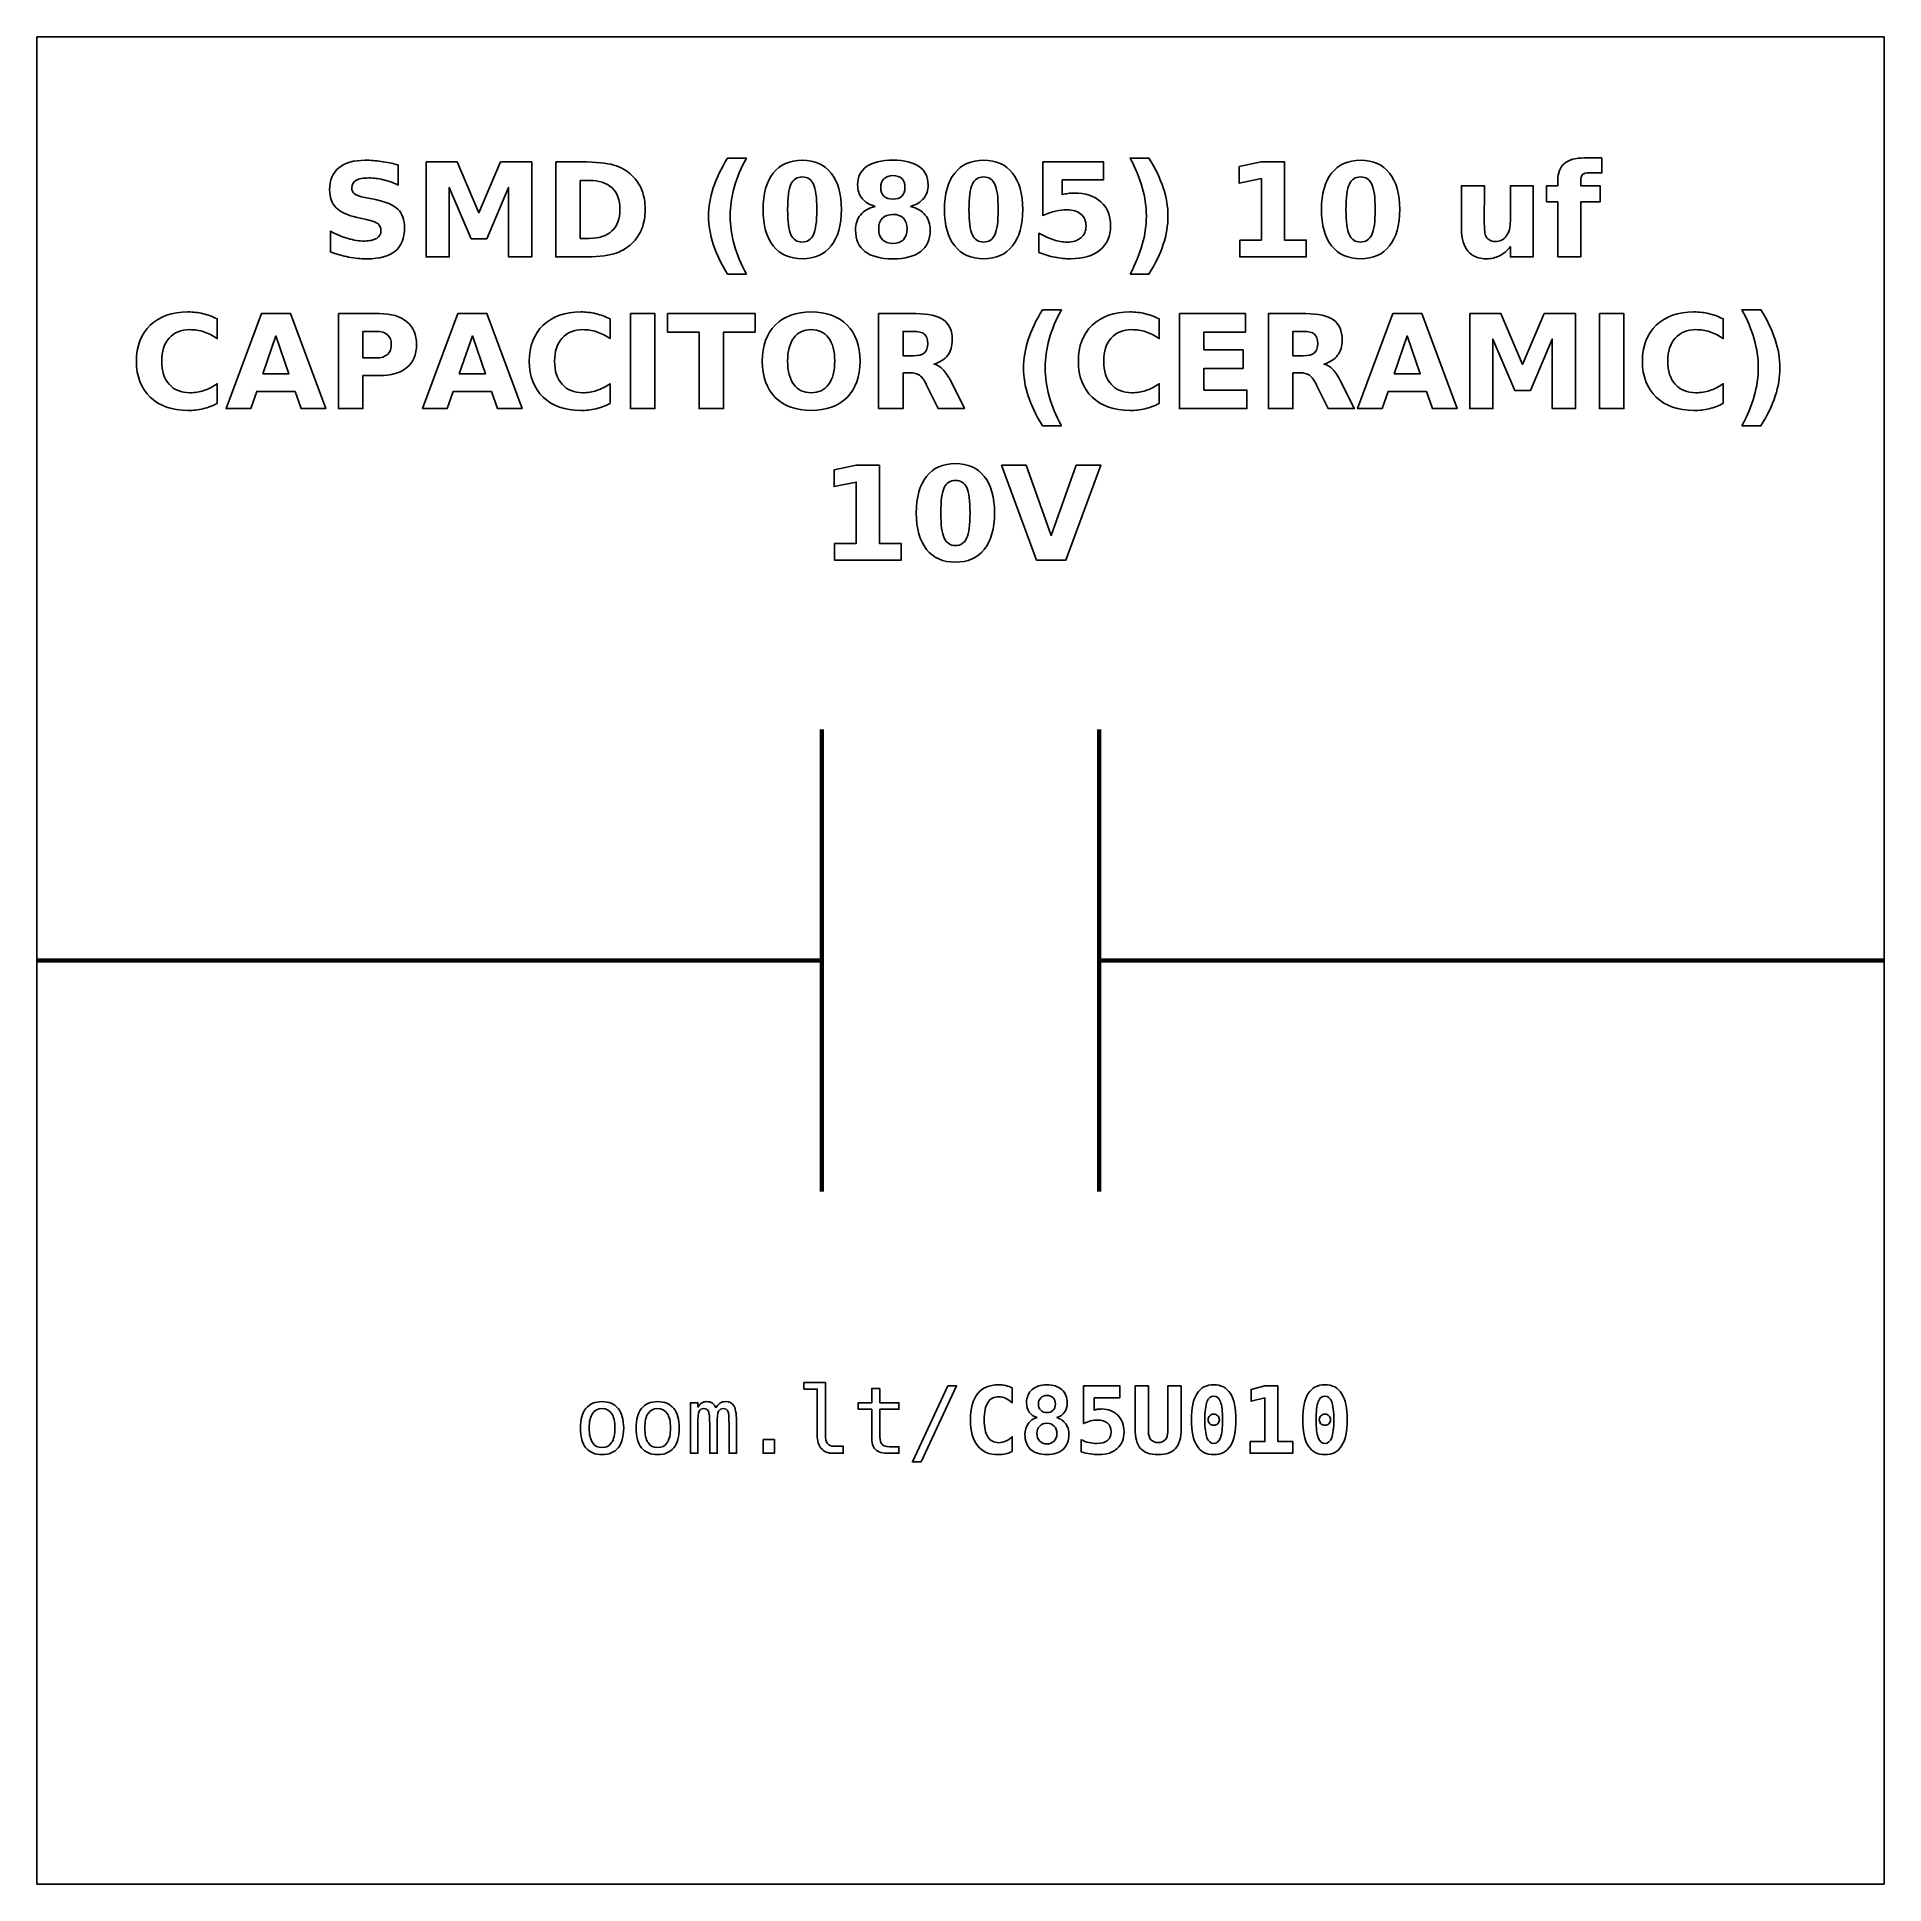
# Model space of a CAD drawing. Header units: centimetres. Extents: x -11.5 to -9.5, y -15.85 to -13.85.
import ezdxf

# ---------------------------------------------------------------- set-up
doc = ezdxf.new("R2010")
doc.units = ezdxf.units.CM
doc.header["$MEASUREMENT"] = 0
doc.layers.add('Layer 1', color=7, linetype='Continuous')

msp = doc.modelspace()

# ---------------------------------------------------------------- linework, layer by layer
at = {"layer": 'Layer 1', "color": 7}
msp.add_open_spline([(-11.5, -13.85), (-11.5, -13.85), (-9.5, -13.85), (-9.5, -13.85), (-9.5, -13.85), (-9.5, -13.85), (-9.5, -15.85), (-9.5, -15.85), (-9.5, -15.85), (-9.5, -15.85), (-11.5, -15.85), (-11.5, -15.85), (-11.5, -15.85), (-11.5, -15.85), (-11.5, -13.85), (-11.5, -13.85)], degree=3, knots=[0, 0, 0, 0, 0.25, 0.25, 0.25, 0.25, 0.5, 0.5, 0.5, 0.5, 0.75, 0.75, 0.75, 0.75, 1, 1, 1, 1], dxfattribs=at)
at = {"layer": 'Layer 1', "color": 250}
for points, knots in [([(-11.10871, -13.98859), (-11.10871, -13.98859), (-11.10871, -14.01034), (-11.10871, -14.01034), (-11.10871, -14.01034), (-11.11436, -14.00782), (-11.11988, -14.00592), (-11.12524, -14.00463), (-11.12524, -14.00463), (-11.13063, -14.00333), (-11.13571, -14.0027), (-11.14048, -14.0027), (-11.14048, -14.0027), (-11.14681, -14.0027), (-11.15151, -14.00357), (-11.15455, -14.00531), (-11.15455, -14.00531), (-11.15758, -14.00707), (-11.15909, -14.00978), (-11.15909, -14.01345), (-11.15909, -14.01345), (-11.15909, -14.0162), (-11.15808, -14.01836), (-11.15603, -14.01989), (-11.15603, -14.01989), (-11.15398, -14.02142), (-11.15027, -14.02276), (-11.14488, -14.02386), (-11.14488, -14.02386), (-11.14488, -14.02386), (-11.13359, -14.02612), (-11.13359, -14.02612), (-11.13359, -14.02612), (-11.12214, -14.02843), (-11.11403, -14.03191), (-11.10921, -14.03661), (-11.10921, -14.03661), (-11.10438, -14.04129), (-11.10196, -14.04795), (-11.10196, -14.05658), (-11.10196, -14.05658), (-11.10196, -14.06794), (-11.10532, -14.07638), (-11.11205, -14.08191), (-11.11205, -14.08191), (-11.11878, -14.08743), (-11.12905, -14.09021), (-11.14288, -14.09021), (-11.14288, -14.09021), (-11.14942, -14.09021), (-11.15596, -14.0896), (-11.16252, -14.08835), (-11.16252, -14.08835), (-11.16908, -14.0871), (-11.17567, -14.08527), (-11.18223, -14.08285), (-11.18223, -14.08285), (-11.18223, -14.08285), (-11.18223, -14.06046), (-11.18223, -14.06046), (-11.18223, -14.06046), (-11.17567, -14.06394), (-11.16932, -14.06657), (-11.16318, -14.06834), (-11.16318, -14.06834), (-11.15704, -14.0701), (-11.15114, -14.07099), (-11.14545, -14.07099), (-11.14545, -14.07099), (-11.13966, -14.07099), (-11.13522, -14.07003), (-11.13214, -14.0681), (-11.13214, -14.0681), (-11.12905, -14.06617), (-11.12753, -14.06342), (-11.12753, -14.05982), (-11.12753, -14.05982), (-11.12753, -14.05662), (-11.12856, -14.05413), (-11.13065, -14.05239), (-11.13065, -14.05239), (-11.13275, -14.05065), (-11.13691, -14.04908), (-11.14317, -14.04771), (-11.14317, -14.04771), (-11.14317, -14.04771), (-11.15344, -14.04543), (-11.15344, -14.04543), (-11.15344, -14.04543), (-11.16372, -14.04322), (-11.17125, -14.03972), (-11.176, -14.03489), (-11.176, -14.03489), (-11.18075, -14.03007), (-11.18312, -14.02356), (-11.18312, -14.0154), (-11.18312, -14.0154), (-11.18312, -14.00514), (-11.17981, -13.99726), (-11.1732, -13.99176), (-11.1732, -13.99176), (-11.16659, -13.98623), (-11.15709, -13.98348), (-11.14467, -13.98348), (-11.14467, -13.98348), (-11.13903, -13.98348), (-11.13322, -13.98391), (-11.12724, -13.98475), (-11.12724, -13.98475), (-11.12127, -13.9856), (-11.11509, -13.98687), (-11.10871, -13.98859)], [0, 0, 0, 0, 0.0357143, 0.0357143, 0.0357143, 0.0357143, 0.0714286, 0.0714286, 0.0714286, 0.0714286, 0.1071429, 0.1071429, 0.1071429, 0.1071429, 0.1428571, 0.1428571, 0.1428571, 0.1428571, 0.1785714, 0.1785714, 0.1785714, 0.1785714, 0.2142857, 0.2142857, 0.2142857, 0.2142857, 0.25, 0.25, 0.25, 0.25, 0.2857143, 0.2857143, 0.2857143, 0.2857143, 0.3214286, 0.3214286, 0.3214286, 0.3214286, 0.3571429, 0.3571429, 0.3571429, 0.3571429, 0.3928571, 0.3928571, 0.3928571, 0.3928571, 0.4285714, 0.4285714, 0.4285714, 0.4285714, 0.4642857, 0.4642857, 0.4642857, 0.4642857, 0.5, 0.5, 0.5, 0.5, 0.5357143, 0.5357143, 0.5357143, 0.5357143, 0.5714286, 0.5714286, 0.5714286, 0.5714286, 0.6071429, 0.6071429, 0.6071429, 0.6071429, 0.6428571, 0.6428571, 0.6428571, 0.6428571, 0.6785714, 0.6785714, 0.6785714, 0.6785714, 0.7142857, 0.7142857, 0.7142857, 0.7142857, 0.75, 0.75, 0.75, 0.75, 0.7857143, 0.7857143, 0.7857143, 0.7857143, 0.8214286, 0.8214286, 0.8214286, 0.8214286, 0.8571429, 0.8571429, 0.8571429, 0.8571429, 0.8928571, 0.8928571, 0.8928571, 0.8928571, 0.9285714, 0.9285714, 0.9285714, 0.9285714, 0.9642857, 0.9642857, 0.9642857, 0.9642857, 1, 1, 1, 1]), ([(-11.07868, -13.98534), (-11.07868, -13.98534), (-11.04493, -13.98534), (-11.04493, -13.98534), (-11.04493, -13.98534), (-11.04493, -13.98534), (-11.02148, -14.0404), (-11.02148, -14.0404), (-11.02148, -14.0404), (-11.02148, -14.0404), (-10.99792, -13.98534), (-10.99792, -13.98534), (-10.99792, -13.98534), (-10.99792, -13.98534), (-10.96424, -13.98534), (-10.96424, -13.98534), (-10.96424, -13.98534), (-10.96424, -13.98534), (-10.96424, -14.08821), (-10.96424, -14.08821), (-10.96424, -14.08821), (-10.96424, -14.08821), (-10.98931, -14.08821), (-10.98931, -14.08821), (-10.98931, -14.08821), (-10.98931, -14.08821), (-10.98931, -14.01297), (-10.98931, -14.01297), (-10.98931, -14.01297), (-10.98931, -14.01297), (-11.01302, -14.06843), (-11.01302, -14.06843), (-11.01302, -14.06843), (-11.01302, -14.06843), (-11.02983, -14.06843), (-11.02983, -14.06843), (-11.02983, -14.06843), (-11.02983, -14.06843), (-11.05354, -14.01297), (-11.05354, -14.01297), (-11.05354, -14.01297), (-11.05354, -14.01297), (-11.05354, -14.08821), (-11.05354, -14.08821), (-11.05354, -14.08821), (-11.05354, -14.08821), (-11.07868, -14.08821), (-11.07868, -14.08821), (-11.07868, -14.08821), (-11.07868, -14.08821), (-11.07868, -13.98534), (-11.07868, -13.98534)], [0, 0, 0, 0, 0.0769231, 0.0769231, 0.0769231, 0.0769231, 0.1538462, 0.1538462, 0.1538462, 0.1538462, 0.2307692, 0.2307692, 0.2307692, 0.2307692, 0.3076923, 0.3076923, 0.3076923, 0.3076923, 0.3846154, 0.3846154, 0.3846154, 0.3846154, 0.4615385, 0.4615385, 0.4615385, 0.4615385, 0.5384615, 0.5384615, 0.5384615, 0.5384615, 0.6153846, 0.6153846, 0.6153846, 0.6153846, 0.6923077, 0.6923077, 0.6923077, 0.6923077, 0.7692308, 0.7692308, 0.7692308, 0.7692308, 0.8461538, 0.8461538, 0.8461538, 0.8461538, 0.9230769, 0.9230769, 0.9230769, 0.9230769, 1, 1, 1, 1]), ([(-10.93825, -13.98534), (-10.93825, -13.98534), (-10.91026, -13.98534), (-10.91026, -13.98534), (-10.91026, -13.98534), (-10.89465, -13.98534), (-10.88303, -13.98645), (-10.87539, -13.98868), (-10.87539, -13.98868), (-10.86774, -13.99091), (-10.86118, -13.99468), (-10.8557, -14.00002), (-10.8557, -14.00002), (-10.85088, -14.00465), (-10.84731, -14.01001), (-10.84495, -14.01608), (-10.84495, -14.01608), (-10.84263, -14.02212), (-10.84145, -14.02899), (-10.84145, -14.03668), (-10.84145, -14.03668), (-10.84145, -14.04444), (-10.84263, -14.05136), (-10.84495, -14.05745), (-10.84495, -14.05745), (-10.84731, -14.06354), (-10.85088, -14.0689), (-10.8557, -14.07353), (-10.8557, -14.07353), (-10.86123, -14.07887), (-10.86784, -14.08264), (-10.87555, -14.08487), (-10.87555, -14.08487), (-10.88327, -14.0871), (-10.89484, -14.08821), (-10.91026, -14.08821), (-10.91026, -14.08821), (-10.91026, -14.08821), (-10.93825, -14.08821), (-10.93825, -14.08821), (-10.93825, -14.08821), (-10.93825, -14.08821), (-10.93825, -13.98534), (-10.93825, -13.98534)], [0, 0, 0, 0, 0.0909091, 0.0909091, 0.0909091, 0.0909091, 0.1818182, 0.1818182, 0.1818182, 0.1818182, 0.2727273, 0.2727273, 0.2727273, 0.2727273, 0.3636364, 0.3636364, 0.3636364, 0.3636364, 0.4545455, 0.4545455, 0.4545455, 0.4545455, 0.5454545, 0.5454545, 0.5454545, 0.5454545, 0.6363636, 0.6363636, 0.6363636, 0.6363636, 0.7272727, 0.7272727, 0.7272727, 0.7272727, 0.8181818, 0.8181818, 0.8181818, 0.8181818, 0.9090909, 0.9090909, 0.9090909, 0.9090909, 1, 1, 1, 1]), ([(-10.73176, -14.10681), (-10.73176, -14.10681), (-10.75222, -14.10681), (-10.75222, -14.10681), (-10.75222, -14.10681), (-10.75925, -14.09548), (-10.76445, -14.08468), (-10.76779, -14.07445), (-10.76779, -14.07445), (-10.77115, -14.06424), (-10.77282, -14.05411), (-10.77282, -14.04404), (-10.77282, -14.04404), (-10.77282, -14.03398), (-10.77113, -14.02379), (-10.76777, -14.01349), (-10.76777, -14.01349), (-10.76438, -14.00317), (-10.75921, -13.9924), (-10.75222, -13.98113), (-10.75222, -13.98113), (-10.75222, -13.98113), (-10.73176, -13.98113), (-10.73176, -13.98113), (-10.73176, -13.98113), (-10.73764, -13.99202), (-10.74204, -14.00267), (-10.74498, -14.01307), (-10.74498, -14.01307), (-10.74792, -14.02346), (-10.7494, -14.03374), (-10.7494, -14.0439), (-10.7494, -14.0439), (-10.7494, -14.05406), (-10.74794, -14.06434), (-10.74503, -14.07478), (-10.74503, -14.07478), (-10.74211, -14.0852), (-10.73769, -14.09588), (-10.73176, -14.10681)], [0, 0, 0, 0, 0.1, 0.1, 0.1, 0.1, 0.2, 0.2, 0.2, 0.2, 0.3, 0.3, 0.3, 0.3, 0.4, 0.4, 0.4, 0.4, 0.5, 0.5, 0.5, 0.5, 0.6, 0.6, 0.6, 0.6, 0.7, 0.7, 0.7, 0.7, 0.8, 0.8, 0.8, 0.8, 0.9, 0.9, 0.9, 0.9, 1, 1, 1, 1]), ([(-10.62903, -14.03687), (-10.62903, -14.05392), (-10.6327, -14.06707), (-10.64006, -14.07633), (-10.64006, -14.07633), (-10.6474, -14.08558), (-10.65784, -14.09021), (-10.67134, -14.09021), (-10.67134, -14.09021), (-10.68489, -14.09021), (-10.69535, -14.08558), (-10.70269, -14.07633), (-10.70269, -14.07633), (-10.71005, -14.06707), (-10.71372, -14.05392), (-10.71372, -14.03687), (-10.71372, -14.03687), (-10.71372, -14.0198), (-10.71005, -14.00662), (-10.70269, -13.99736), (-10.70269, -13.99736), (-10.69535, -13.98812), (-10.68489, -13.98348), (-10.67134, -13.98348), (-10.67134, -13.98348), (-10.65784, -13.98348), (-10.6474, -13.98812), (-10.64006, -13.99736), (-10.64006, -13.99736), (-10.6327, -14.00662), (-10.62903, -14.0198), (-10.62903, -14.03687)], [0, 0, 0, 0, 0.125, 0.125, 0.125, 0.125, 0.25, 0.25, 0.25, 0.25, 0.375, 0.375, 0.375, 0.375, 0.5, 0.5, 0.5, 0.5, 0.625, 0.625, 0.625, 0.625, 0.75, 0.75, 0.75, 0.75, 0.875, 0.875, 0.875, 0.875, 1, 1, 1, 1]), ([(-10.59253, -14.03344), (-10.59876, -14.03155), (-10.60347, -14.02866), (-10.60664, -14.02476), (-10.60664, -14.02476), (-10.60982, -14.02085), (-10.61139, -14.01599), (-10.61139, -14.01015), (-10.61139, -14.01015), (-10.61139, -14.00147), (-10.60815, -13.99484), (-10.60168, -13.9903), (-10.60168, -13.9903), (-10.59521, -13.98576), (-10.58569, -13.98348), (-10.57315, -13.98348), (-10.57315, -13.98348), (-10.56071, -13.98348), (-10.55123, -13.98574), (-10.54476, -13.99028), (-10.54476, -13.99028), (-10.5383, -13.9948), (-10.53505, -14.00143), (-10.53505, -14.01015), (-10.53505, -14.01015), (-10.53505, -14.01599), (-10.53665, -14.02085), (-10.53982, -14.02476), (-10.53982, -14.02476), (-10.54302, -14.02866), (-10.54775, -14.03155), (-10.55398, -14.03344), (-10.55398, -14.03344), (-10.547, -14.03536), (-10.54173, -14.03849), (-10.53818, -14.04284), (-10.53818, -14.04284), (-10.53463, -14.04717), (-10.53284, -14.05265), (-10.53284, -14.05928), (-10.53284, -14.05928), (-10.53284, -14.06947), (-10.53623, -14.07718), (-10.543, -14.08238), (-10.543, -14.08238), (-10.54977, -14.0876), (-10.55984, -14.09021), (-10.57315, -14.09021), (-10.57315, -14.09021), (-10.58653, -14.09021), (-10.59662, -14.0876), (-10.60344, -14.08238), (-10.60344, -14.08238), (-10.61026, -14.07718), (-10.61367, -14.06947), (-10.61367, -14.05928), (-10.61367, -14.05928), (-10.61367, -14.05265), (-10.61188, -14.04717), (-10.60833, -14.04284), (-10.60833, -14.04284), (-10.60478, -14.03849), (-10.59951, -14.03536), (-10.59253, -14.03344)], [0, 0, 0, 0, 0.0625, 0.0625, 0.0625, 0.0625, 0.125, 0.125, 0.125, 0.125, 0.1875, 0.1875, 0.1875, 0.1875, 0.25, 0.25, 0.25, 0.25, 0.3125, 0.3125, 0.3125, 0.3125, 0.375, 0.375, 0.375, 0.375, 0.4375, 0.4375, 0.4375, 0.4375, 0.5, 0.5, 0.5, 0.5, 0.5625, 0.5625, 0.5625, 0.5625, 0.625, 0.625, 0.625, 0.625, 0.6875, 0.6875, 0.6875, 0.6875, 0.75, 0.75, 0.75, 0.75, 0.8125, 0.8125, 0.8125, 0.8125, 0.875, 0.875, 0.875, 0.875, 0.9375, 0.9375, 0.9375, 0.9375, 1, 1, 1, 1]), ([(-10.43265, -14.03687), (-10.43265, -14.05392), (-10.43632, -14.06707), (-10.44368, -14.07633), (-10.44368, -14.07633), (-10.45102, -14.08558), (-10.46146, -14.09021), (-10.47496, -14.09021), (-10.47496, -14.09021), (-10.48851, -14.09021), (-10.49897, -14.08558), (-10.50631, -14.07633), (-10.50631, -14.07633), (-10.51367, -14.06707), (-10.51734, -14.05392), (-10.51734, -14.03687), (-10.51734, -14.03687), (-10.51734, -14.0198), (-10.51367, -14.00662), (-10.50631, -13.99736), (-10.50631, -13.99736), (-10.49897, -13.98812), (-10.48851, -13.98348), (-10.47496, -13.98348), (-10.47496, -13.98348), (-10.46146, -13.98348), (-10.45102, -13.98812), (-10.44368, -13.99736), (-10.44368, -13.99736), (-10.43632, -14.00662), (-10.43265, -14.0198), (-10.43265, -14.03687)], [0, 0, 0, 0, 0.125, 0.125, 0.125, 0.125, 0.25, 0.25, 0.25, 0.25, 0.375, 0.375, 0.375, 0.375, 0.5, 0.5, 0.5, 0.5, 0.625, 0.625, 0.625, 0.625, 0.75, 0.75, 0.75, 0.75, 0.875, 0.875, 0.875, 0.875, 1, 1, 1, 1]), ([(-10.41094, -13.98534), (-10.41094, -13.98534), (-10.345, -13.98534), (-10.345, -13.98534), (-10.345, -13.98534), (-10.345, -13.98534), (-10.345, -14.00484), (-10.345, -14.00484), (-10.345, -14.00484), (-10.345, -14.00484), (-10.3898, -14.00484), (-10.3898, -14.00484), (-10.3898, -14.00484), (-10.3898, -14.00484), (-10.3898, -14.02076), (-10.3898, -14.02076), (-10.3898, -14.02076), (-10.38778, -14.02022), (-10.38575, -14.0198), (-10.38371, -14.01949), (-10.38371, -14.01949), (-10.38166, -14.01918), (-10.37952, -14.01904), (-10.37733, -14.01904), (-10.37733, -14.01904), (-10.36478, -14.01904), (-10.35502, -14.02217), (-10.34803, -14.02845), (-10.34803, -14.02845), (-10.34105, -14.03471), (-10.33757, -14.04345), (-10.33757, -14.05465), (-10.33757, -14.05465), (-10.33757, -14.06577), (-10.34138, -14.07448), (-10.34897, -14.08078), (-10.34897, -14.08078), (-10.35657, -14.08706), (-10.36713, -14.09021), (-10.38063, -14.09021), (-10.38063, -14.09021), (-10.38646, -14.09021), (-10.39225, -14.08964), (-10.39796, -14.08852), (-10.39796, -14.08852), (-10.40368, -14.08739), (-10.40937, -14.08569), (-10.41501, -14.08339), (-10.41501, -14.08339), (-10.41501, -14.08339), (-10.41501, -14.0625), (-10.41501, -14.0625), (-10.41501, -14.0625), (-10.40941, -14.06573), (-10.4041, -14.06813), (-10.39907, -14.06972), (-10.39907, -14.06972), (-10.39403, -14.07135), (-10.38928, -14.07215), (-10.38484, -14.07215), (-10.38484, -14.07215), (-10.37839, -14.07215), (-10.37334, -14.07057), (-10.36964, -14.06742), (-10.36964, -14.06742), (-10.36595, -14.06429), (-10.36409, -14.06004), (-10.36409, -14.05465), (-10.36409, -14.05465), (-10.36409, -14.04924), (-10.36595, -14.04498), (-10.36964, -14.04186), (-10.36964, -14.04186), (-10.37334, -14.03873), (-10.37839, -14.03718), (-10.38484, -14.03718), (-10.38484, -14.03718), (-10.38865, -14.03718), (-10.39272, -14.03767), (-10.39702, -14.03866), (-10.39702, -14.03866), (-10.40135, -14.03964), (-10.40598, -14.04117), (-10.41094, -14.04324), (-10.41094, -14.04324), (-10.41094, -14.04324), (-10.41094, -13.98534), (-10.41094, -13.98534)], [0, 0, 0, 0, 0.0454545, 0.0454545, 0.0454545, 0.0454545, 0.0909091, 0.0909091, 0.0909091, 0.0909091, 0.1363636, 0.1363636, 0.1363636, 0.1363636, 0.1818182, 0.1818182, 0.1818182, 0.1818182, 0.2272727, 0.2272727, 0.2272727, 0.2272727, 0.2727273, 0.2727273, 0.2727273, 0.2727273, 0.3181818, 0.3181818, 0.3181818, 0.3181818, 0.3636364, 0.3636364, 0.3636364, 0.3636364, 0.4090909, 0.4090909, 0.4090909, 0.4090909, 0.4545455, 0.4545455, 0.4545455, 0.4545455, 0.5, 0.5, 0.5, 0.5, 0.5454545, 0.5454545, 0.5454545, 0.5454545, 0.5909091, 0.5909091, 0.5909091, 0.5909091, 0.6363636, 0.6363636, 0.6363636, 0.6363636, 0.6818182, 0.6818182, 0.6818182, 0.6818182, 0.7272727, 0.7272727, 0.7272727, 0.7272727, 0.7727273, 0.7727273, 0.7727273, 0.7727273, 0.8181818, 0.8181818, 0.8181818, 0.8181818, 0.8636364, 0.8636364, 0.8636364, 0.8636364, 0.9090909, 0.9090909, 0.9090909, 0.9090909, 0.9545455, 0.9545455, 0.9545455, 0.9545455, 1, 1, 1, 1]), ([(-10.31642, -14.10681), (-10.31054, -14.09588), (-10.30612, -14.0852), (-10.30318, -14.07478), (-10.30318, -14.07478), (-10.30024, -14.06434), (-10.29878, -14.05406), (-10.29878, -14.0439), (-10.29878, -14.0439), (-10.29878, -14.03374), (-10.30024, -14.02346), (-10.30318, -14.01307), (-10.30318, -14.01307), (-10.30612, -14.00267), (-10.31054, -13.99202), (-10.31642, -13.98113), (-10.31642, -13.98113), (-10.31642, -13.98113), (-10.29596, -13.98113), (-10.29596, -13.98113), (-10.29596, -13.98113), (-10.28898, -13.9924), (-10.2838, -14.00317), (-10.28041, -14.01349), (-10.28041, -14.01349), (-10.27705, -14.02379), (-10.27536, -14.03398), (-10.27536, -14.04404), (-10.27536, -14.04404), (-10.27536, -14.05411), (-10.27703, -14.06424), (-10.28039, -14.07445), (-10.28039, -14.07445), (-10.28373, -14.08468), (-10.28893, -14.09548), (-10.29596, -14.10681), (-10.29596, -14.10681), (-10.29596, -14.10681), (-10.31642, -14.10681), (-10.31642, -14.10681)], [0, 0, 0, 0, 0.1, 0.1, 0.1, 0.1, 0.2, 0.2, 0.2, 0.2, 0.3, 0.3, 0.3, 0.3, 0.4, 0.4, 0.4, 0.4, 0.5, 0.5, 0.5, 0.5, 0.6, 0.6, 0.6, 0.6, 0.7, 0.7, 0.7, 0.7, 0.8, 0.8, 0.8, 0.8, 0.9, 0.9, 0.9, 0.9, 1, 1, 1, 1]), ([(-10.19756, -14.06989), (-10.19756, -14.06989), (-10.17413, -14.06989), (-10.17413, -14.06989), (-10.17413, -14.06989), (-10.17413, -14.06989), (-10.17413, -14.0034), (-10.17413, -14.0034), (-10.17413, -14.0034), (-10.17413, -14.0034), (-10.19817, -14.00837), (-10.19817, -14.00837), (-10.19817, -14.00837), (-10.19817, -14.00837), (-10.19817, -13.9903), (-10.19817, -13.9903), (-10.19817, -13.9903), (-10.19817, -13.9903), (-10.17427, -13.98534), (-10.17427, -13.98534), (-10.17427, -13.98534), (-10.17427, -13.98534), (-10.14906, -13.98534), (-10.14906, -13.98534), (-10.14906, -13.98534), (-10.14906, -13.98534), (-10.14906, -14.06989), (-10.14906, -14.06989), (-10.14906, -14.06989), (-10.14906, -14.06989), (-10.12564, -14.06989), (-10.12564, -14.06989), (-10.12564, -14.06989), (-10.12564, -14.06989), (-10.12564, -14.08821), (-10.12564, -14.08821), (-10.12564, -14.08821), (-10.12564, -14.08821), (-10.19756, -14.08821), (-10.19756, -14.08821), (-10.19756, -14.08821), (-10.19756, -14.08821), (-10.19756, -14.06989), (-10.19756, -14.06989)], [0, 0, 0, 0, 0.0909091, 0.0909091, 0.0909091, 0.0909091, 0.1818182, 0.1818182, 0.1818182, 0.1818182, 0.2727273, 0.2727273, 0.2727273, 0.2727273, 0.3636364, 0.3636364, 0.3636364, 0.3636364, 0.4545455, 0.4545455, 0.4545455, 0.4545455, 0.5454545, 0.5454545, 0.5454545, 0.5454545, 0.6363636, 0.6363636, 0.6363636, 0.6363636, 0.7272727, 0.7272727, 0.7272727, 0.7272727, 0.8181818, 0.8181818, 0.8181818, 0.8181818, 0.9090909, 0.9090909, 0.9090909, 0.9090909, 1, 1, 1, 1]), ([(-10.02446, -14.03687), (-10.02446, -14.05392), (-10.02813, -14.06707), (-10.03549, -14.07633), (-10.03549, -14.07633), (-10.04283, -14.08558), (-10.05327, -14.09021), (-10.06677, -14.09021), (-10.06677, -14.09021), (-10.08032, -14.09021), (-10.09078, -14.08558), (-10.09812, -14.07633), (-10.09812, -14.07633), (-10.10548, -14.06707), (-10.10915, -14.05392), (-10.10915, -14.03687), (-10.10915, -14.03687), (-10.10915, -14.0198), (-10.10548, -14.00662), (-10.09812, -13.99736), (-10.09812, -13.99736), (-10.09078, -13.98812), (-10.08032, -13.98348), (-10.06677, -13.98348), (-10.06677, -13.98348), (-10.05327, -13.98348), (-10.04283, -13.98812), (-10.03549, -13.99736), (-10.03549, -13.99736), (-10.02813, -14.00662), (-10.02446, -14.0198), (-10.02446, -14.03687)], [0, 0, 0, 0, 0.125, 0.125, 0.125, 0.125, 0.25, 0.25, 0.25, 0.25, 0.375, 0.375, 0.375, 0.375, 0.5, 0.5, 0.5, 0.5, 0.625, 0.625, 0.625, 0.625, 0.75, 0.75, 0.75, 0.75, 0.875, 0.875, 0.875, 0.875, 1, 1, 1, 1]), ([(-9.80548, -13.98099), (-9.80548, -13.98099), (-9.80548, -13.99717), (-9.80548, -13.99717), (-9.80548, -13.99717), (-9.80548, -13.99717), (-9.81914, -13.99717), (-9.81914, -13.99717), (-9.81914, -13.99717), (-9.82262, -13.99717), (-9.82507, -13.99781), (-9.82643, -13.99908), (-9.82643, -13.99908), (-9.82782, -14.00035), (-9.8285, -14.00253), (-9.8285, -14.00566), (-9.8285, -14.00566), (-9.8285, -14.00566), (-9.8285, -14.01105), (-9.8285, -14.01105), (-9.8285, -14.01105), (-9.8285, -14.01105), (-9.80743, -14.01105), (-9.80743, -14.01105), (-9.80743, -14.01105), (-9.80743, -14.01105), (-9.80743, -14.02869), (-9.80743, -14.02869), (-9.80743, -14.02869), (-9.80743, -14.02869), (-9.8285, -14.02869), (-9.8285, -14.02869), (-9.8285, -14.02869), (-9.8285, -14.02869), (-9.8285, -14.08821), (-9.8285, -14.08821), (-9.8285, -14.08821), (-9.8285, -14.08821), (-9.85317, -14.08821), (-9.85317, -14.08821), (-9.85317, -14.08821), (-9.85317, -14.08821), (-9.85317, -14.02869), (-9.85317, -14.02869), (-9.85317, -14.02869), (-9.85317, -14.02869), (-9.86543, -14.02869), (-9.86543, -14.02869), (-9.86543, -14.02869), (-9.86543, -14.02869), (-9.86543, -14.01105), (-9.86543, -14.01105), (-9.86543, -14.01105), (-9.86543, -14.01105), (-9.85317, -14.01105), (-9.85317, -14.01105), (-9.85317, -14.01105), (-9.85317, -14.01105), (-9.85317, -14.00566), (-9.85317, -14.00566), (-9.85317, -14.00566), (-9.85317, -13.99726), (-9.85082, -13.99103), (-9.84614, -13.98701), (-9.84614, -13.98701), (-9.84146, -13.98299), (-9.83419, -13.98099), (-9.82436, -13.98099), (-9.82436, -13.98099), (-9.82436, -13.98099), (-9.80548, -13.98099), (-9.80548, -13.98099)], [0, 0, 0, 0, 0.0555556, 0.0555556, 0.0555556, 0.0555556, 0.1111111, 0.1111111, 0.1111111, 0.1111111, 0.1666667, 0.1666667, 0.1666667, 0.1666667, 0.2222222, 0.2222222, 0.2222222, 0.2222222, 0.2777778, 0.2777778, 0.2777778, 0.2777778, 0.3333333, 0.3333333, 0.3333333, 0.3333333, 0.3888889, 0.3888889, 0.3888889, 0.3888889, 0.4444444, 0.4444444, 0.4444444, 0.4444444, 0.5, 0.5, 0.5, 0.5, 0.5555556, 0.5555556, 0.5555556, 0.5555556, 0.6111111, 0.6111111, 0.6111111, 0.6111111, 0.6666667, 0.6666667, 0.6666667, 0.6666667, 0.7222222, 0.7222222, 0.7222222, 0.7222222, 0.7777778, 0.7777778, 0.7777778, 0.7777778, 0.8333333, 0.8333333, 0.8333333, 0.8333333, 0.8888889, 0.8888889, 0.8888889, 0.8888889, 0.9444444, 0.9444444, 0.9444444, 0.9444444, 1, 1, 1, 1]), ([(-10.91172, -14.0054), (-10.91172, -14.0054), (-10.91172, -14.06815), (-10.91172, -14.06815), (-10.91172, -14.06815), (-10.91172, -14.06815), (-10.90222, -14.06815), (-10.90222, -14.06815), (-10.90222, -14.06815), (-10.89138, -14.06815), (-10.8831, -14.06547), (-10.87739, -14.06008), (-10.87739, -14.06008), (-10.87167, -14.05472), (-10.8688, -14.04691), (-10.8688, -14.03668), (-10.8688, -14.03668), (-10.8688, -14.02647), (-10.87165, -14.01871), (-10.87734, -14.0134), (-10.87734, -14.0134), (-10.88303, -14.00806), (-10.89133, -14.0054), (-10.90222, -14.0054), (-10.90222, -14.0054), (-10.90222, -14.0054), (-10.91172, -14.0054), (-10.91172, -14.0054)], [0, 0, 0, 0, 0.1428571, 0.1428571, 0.1428571, 0.1428571, 0.2857143, 0.2857143, 0.2857143, 0.2857143, 0.4285714, 0.4285714, 0.4285714, 0.4285714, 0.5714286, 0.5714286, 0.5714286, 0.5714286, 0.7142857, 0.7142857, 0.7142857, 0.7142857, 0.8571429, 0.8571429, 0.8571429, 0.8571429, 1, 1, 1, 1]), ([(-10.65556, -14.03668), (-10.65556, -14.02382), (-10.65676, -14.01476), (-10.65918, -14.00949), (-10.65918, -14.00949), (-10.66158, -14.00425), (-10.66565, -14.00162), (-10.67134, -14.00162), (-10.67134, -14.00162), (-10.67703, -14.00162), (-10.6811, -14.00425), (-10.68355, -14.00949), (-10.68355, -14.00949), (-10.68597, -14.01476), (-10.68719, -14.02382), (-10.68719, -14.03668), (-10.68719, -14.03668), (-10.68719, -14.04966), (-10.68597, -14.05884), (-10.68355, -14.06415), (-10.68355, -14.06415), (-10.6811, -14.06949), (-10.67703, -14.07215), (-10.67134, -14.07215), (-10.67134, -14.07215), (-10.6657, -14.07215), (-10.66165, -14.06949), (-10.6592, -14.06415), (-10.6592, -14.06415), (-10.65678, -14.05884), (-10.65556, -14.04966), (-10.65556, -14.03668)], [0, 0, 0, 0, 0.125, 0.125, 0.125, 0.125, 0.25, 0.25, 0.25, 0.25, 0.375, 0.375, 0.375, 0.375, 0.5, 0.5, 0.5, 0.5, 0.625, 0.625, 0.625, 0.625, 0.75, 0.75, 0.75, 0.75, 0.875, 0.875, 0.875, 0.875, 1, 1, 1, 1]), ([(-10.58632, -14.01283), (-10.58632, -14.01693), (-10.58519, -14.02008), (-10.58291, -14.02226), (-10.58291, -14.02226), (-10.58063, -14.02448), (-10.57738, -14.02558), (-10.57315, -14.02558), (-10.57315, -14.02558), (-10.56901, -14.02558), (-10.56581, -14.02448), (-10.56358, -14.02226), (-10.56358, -14.02226), (-10.56132, -14.02008), (-10.56019, -14.01693), (-10.56019, -14.01283), (-10.56019, -14.01283), (-10.56019, -14.00874), (-10.56132, -14.00561), (-10.56358, -14.00343), (-10.56358, -14.00343), (-10.56581, -14.00124), (-10.56901, -14.00016), (-10.57315, -14.00016), (-10.57315, -14.00016), (-10.57738, -14.00016), (-10.58063, -14.00126), (-10.58291, -14.00347), (-10.58291, -14.00347), (-10.58519, -14.00566), (-10.58632, -14.00879), (-10.58632, -14.01283)], [0, 0, 0, 0, 0.125, 0.125, 0.125, 0.125, 0.25, 0.25, 0.25, 0.25, 0.375, 0.375, 0.375, 0.375, 0.5, 0.5, 0.5, 0.5, 0.625, 0.625, 0.625, 0.625, 0.75, 0.75, 0.75, 0.75, 0.875, 0.875, 0.875, 0.875, 1, 1, 1, 1]), ([(-10.45918, -14.03668), (-10.45918, -14.02382), (-10.46038, -14.01476), (-10.4628, -14.00949), (-10.4628, -14.00949), (-10.4652, -14.00425), (-10.46927, -14.00162), (-10.47496, -14.00162), (-10.47496, -14.00162), (-10.48065, -14.00162), (-10.48472, -14.00425), (-10.48717, -14.00949), (-10.48717, -14.00949), (-10.48959, -14.01476), (-10.49081, -14.02382), (-10.49081, -14.03668), (-10.49081, -14.03668), (-10.49081, -14.04966), (-10.48959, -14.05884), (-10.48717, -14.06415), (-10.48717, -14.06415), (-10.48472, -14.06949), (-10.48065, -14.07215), (-10.47496, -14.07215), (-10.47496, -14.07215), (-10.46932, -14.07215), (-10.46527, -14.06949), (-10.46282, -14.06415), (-10.46282, -14.06415), (-10.4604, -14.05884), (-10.45918, -14.04966), (-10.45918, -14.03668)], [0, 0, 0, 0, 0.125, 0.125, 0.125, 0.125, 0.25, 0.25, 0.25, 0.25, 0.375, 0.375, 0.375, 0.375, 0.5, 0.5, 0.5, 0.5, 0.625, 0.625, 0.625, 0.625, 0.75, 0.75, 0.75, 0.75, 0.875, 0.875, 0.875, 0.875, 1, 1, 1, 1]), ([(-10.05099, -14.03668), (-10.05099, -14.02382), (-10.05219, -14.01476), (-10.05461, -14.00949), (-10.05461, -14.00949), (-10.05701, -14.00425), (-10.06108, -14.00162), (-10.06677, -14.00162), (-10.06677, -14.00162), (-10.07246, -14.00162), (-10.07653, -14.00425), (-10.07898, -14.00949), (-10.07898, -14.00949), (-10.0814, -14.01476), (-10.08262, -14.02382), (-10.08262, -14.03668), (-10.08262, -14.03668), (-10.08262, -14.04966), (-10.0814, -14.05884), (-10.07898, -14.06415), (-10.07898, -14.06415), (-10.07653, -14.06949), (-10.07246, -14.07215), (-10.06677, -14.07215), (-10.06677, -14.07215), (-10.06113, -14.07215), (-10.05708, -14.06949), (-10.05463, -14.06415), (-10.05463, -14.06415), (-10.05221, -14.05884), (-10.05099, -14.04966), (-10.05099, -14.03668)], [0, 0, 0, 0, 0.125, 0.125, 0.125, 0.125, 0.25, 0.25, 0.25, 0.25, 0.375, 0.375, 0.375, 0.375, 0.5, 0.5, 0.5, 0.5, 0.625, 0.625, 0.625, 0.625, 0.75, 0.75, 0.75, 0.75, 0.875, 0.875, 0.875, 0.875, 1, 1, 1, 1]), ([(-9.95755, -14.05818), (-9.95755, -14.05818), (-9.95755, -14.01105), (-9.95755, -14.01105), (-9.95755, -14.01105), (-9.95755, -14.01105), (-9.93274, -14.01105), (-9.93274, -14.01105), (-9.93274, -14.01105), (-9.93274, -14.01105), (-9.93274, -14.01876), (-9.93274, -14.01876), (-9.93274, -14.01876), (-9.93274, -14.02295), (-9.93276, -14.02819), (-9.93281, -14.03449), (-9.93281, -14.03449), (-9.93286, -14.04082), (-9.93288, -14.04503), (-9.93288, -14.04715), (-9.93288, -14.04715), (-9.93288, -14.05336), (-9.93271, -14.05782), (-9.93239, -14.06055), (-9.93239, -14.06055), (-9.93208, -14.06328), (-9.93152, -14.06526), (-9.93074, -14.0665), (-9.93074, -14.0665), (-9.92973, -14.06813), (-9.92841, -14.06935), (-9.92679, -14.07022), (-9.92679, -14.07022), (-9.92514, -14.07109), (-9.92328, -14.07154), (-9.92117, -14.07154), (-9.92117, -14.07154), (-9.91602, -14.07154), (-9.91197, -14.06956), (-9.90903, -14.06561), (-9.90903, -14.06561), (-9.90609, -14.06166), (-9.90463, -14.05618), (-9.90463, -14.04915), (-9.90463, -14.04915), (-9.90463, -14.04915), (-9.90463, -14.01105), (-9.90463, -14.01105), (-9.90463, -14.01105), (-9.90463, -14.01105), (-9.87996, -14.01105), (-9.87996, -14.01105), (-9.87996, -14.01105), (-9.87996, -14.01105), (-9.87996, -14.08821), (-9.87996, -14.08821), (-9.87996, -14.08821), (-9.87996, -14.08821), (-9.90463, -14.08821), (-9.90463, -14.08821), (-9.90463, -14.08821), (-9.90463, -14.08821), (-9.90463, -14.07704), (-9.90463, -14.07704), (-9.90463, -14.07704), (-9.90835, -14.08155), (-9.9123, -14.08487), (-9.91644, -14.08701), (-9.91644, -14.08701), (-9.9206, -14.08915), (-9.92519, -14.09021), (-9.9302, -14.09021), (-9.9302, -14.09021), (-9.93911, -14.09021), (-9.94588, -14.08748), (-9.95056, -14.082), (-9.95056, -14.082), (-9.95522, -14.07654), (-9.95755, -14.0686), (-9.95755, -14.05818)], [0, 0, 0, 0, 0.05, 0.05, 0.05, 0.05, 0.1, 0.1, 0.1, 0.1, 0.15, 0.15, 0.15, 0.15, 0.2, 0.2, 0.2, 0.2, 0.25, 0.25, 0.25, 0.25, 0.3, 0.3, 0.3, 0.3, 0.35, 0.35, 0.35, 0.35, 0.4, 0.4, 0.4, 0.4, 0.45, 0.45, 0.45, 0.45, 0.5, 0.5, 0.5, 0.5, 0.55, 0.55, 0.55, 0.55, 0.6, 0.6, 0.6, 0.6, 0.65, 0.65, 0.65, 0.65, 0.7, 0.7, 0.7, 0.7, 0.75, 0.75, 0.75, 0.75, 0.8, 0.8, 0.8, 0.8, 0.85, 0.85, 0.85, 0.85, 0.9, 0.9, 0.9, 0.9, 0.95, 0.95, 0.95, 0.95, 1, 1, 1, 1]), ([(-10.57315, -14.04218), (-10.57811, -14.04218), (-10.58195, -14.04355), (-10.5846, -14.04625), (-10.5846, -14.04625), (-10.58726, -14.04896), (-10.5886, -14.05284), (-10.5886, -14.05789), (-10.5886, -14.05789), (-10.5886, -14.06295), (-10.58726, -14.06681), (-10.5846, -14.06951), (-10.5846, -14.06951), (-10.58195, -14.07219), (-10.57811, -14.07353), (-10.57315, -14.07353), (-10.57315, -14.07353), (-10.56823, -14.07353), (-10.56447, -14.07219), (-10.56184, -14.06951), (-10.56184, -14.06951), (-10.55923, -14.06681), (-10.55791, -14.06295), (-10.55791, -14.05789), (-10.55791, -14.05789), (-10.55791, -14.05279), (-10.55923, -14.04891), (-10.56184, -14.04621), (-10.56184, -14.04621), (-10.56447, -14.04353), (-10.56823, -14.04218), (-10.57315, -14.04218)], [0, 0, 0, 0, 0.125, 0.125, 0.125, 0.125, 0.25, 0.25, 0.25, 0.25, 0.375, 0.375, 0.375, 0.375, 0.5, 0.5, 0.5, 0.5, 0.625, 0.625, 0.625, 0.625, 0.75, 0.75, 0.75, 0.75, 0.875, 0.875, 0.875, 0.875, 1, 1, 1, 1]), ([(-11.30482, -14.24682), (-11.30968, -14.24933), (-11.31476, -14.25124), (-11.32006, -14.25253), (-11.32006, -14.25253), (-11.32532, -14.25382), (-11.33085, -14.25446), (-11.33659, -14.25446), (-11.33659, -14.25446), (-11.35371, -14.25446), (-11.36728, -14.24966), (-11.3773, -14.24009), (-11.3773, -14.24009), (-11.38732, -14.23052), (-11.39233, -14.21754), (-11.39233, -14.20112), (-11.39233, -14.20112), (-11.39233, -14.18468), (-11.38732, -14.17167), (-11.3773, -14.1621), (-11.3773, -14.1621), (-11.36728, -14.15253), (-11.35371, -14.14773), (-11.33659, -14.14773), (-11.33659, -14.14773), (-11.33085, -14.14773), (-11.32532, -14.14837), (-11.32006, -14.14966), (-11.32006, -14.14966), (-11.31476, -14.15095), (-11.30968, -14.15286), (-11.30482, -14.15538), (-11.30482, -14.15538), (-11.30482, -14.15538), (-11.30482, -14.17666), (-11.30482, -14.17666), (-11.30482, -14.17666), (-11.30973, -14.1733), (-11.31458, -14.17085), (-11.31935, -14.1693), (-11.31935, -14.1693), (-11.32412, -14.16772), (-11.32916, -14.16695), (-11.33445, -14.16695), (-11.33445, -14.16695), (-11.3439, -14.16695), (-11.35136, -14.16998), (-11.35677, -14.17605), (-11.35677, -14.17605), (-11.3622, -14.18212), (-11.36491, -14.19047), (-11.36491, -14.20112), (-11.36491, -14.20112), (-11.36491, -14.21175), (-11.3622, -14.22008), (-11.35677, -14.22614), (-11.35677, -14.22614), (-11.35136, -14.23221), (-11.3439, -14.23524), (-11.33445, -14.23524), (-11.33445, -14.23524), (-11.32916, -14.23524), (-11.32412, -14.23447), (-11.31935, -14.23289), (-11.31935, -14.23289), (-11.31458, -14.23134), (-11.30973, -14.22889), (-11.30482, -14.22553), (-11.30482, -14.22553), (-11.30482, -14.22553), (-11.30482, -14.24682), (-11.30482, -14.24682)], [0, 0, 0, 0, 0.0555556, 0.0555556, 0.0555556, 0.0555556, 0.1111111, 0.1111111, 0.1111111, 0.1111111, 0.1666667, 0.1666667, 0.1666667, 0.1666667, 0.2222222, 0.2222222, 0.2222222, 0.2222222, 0.2777778, 0.2777778, 0.2777778, 0.2777778, 0.3333333, 0.3333333, 0.3333333, 0.3333333, 0.3888889, 0.3888889, 0.3888889, 0.3888889, 0.4444444, 0.4444444, 0.4444444, 0.4444444, 0.5, 0.5, 0.5, 0.5, 0.5555556, 0.5555556, 0.5555556, 0.5555556, 0.6111111, 0.6111111, 0.6111111, 0.6111111, 0.6666667, 0.6666667, 0.6666667, 0.6666667, 0.7222222, 0.7222222, 0.7222222, 0.7222222, 0.7777778, 0.7777778, 0.7777778, 0.7777778, 0.8333333, 0.8333333, 0.8333333, 0.8333333, 0.8888889, 0.8888889, 0.8888889, 0.8888889, 0.9444444, 0.9444444, 0.9444444, 0.9444444, 1, 1, 1, 1]), ([(-11.22043, -14.23374), (-11.22043, -14.23374), (-11.26192, -14.23374), (-11.26192, -14.23374), (-11.26192, -14.23374), (-11.26192, -14.23374), (-11.26846, -14.25246), (-11.26846, -14.25246), (-11.26846, -14.25246), (-11.26846, -14.25246), (-11.29513, -14.25246), (-11.29513, -14.25246), (-11.29513, -14.25246), (-11.29513, -14.25246), (-11.25703, -14.14959), (-11.25703, -14.14959), (-11.25703, -14.14959), (-11.25703, -14.14959), (-11.2254, -14.14959), (-11.2254, -14.14959), (-11.2254, -14.14959), (-11.2254, -14.14959), (-11.1873, -14.25246), (-11.1873, -14.25246), (-11.1873, -14.25246), (-11.1873, -14.25246), (-11.21397, -14.25246), (-11.21397, -14.25246), (-11.21397, -14.25246), (-11.21397, -14.25246), (-11.22043, -14.23374), (-11.22043, -14.23374)], [0, 0, 0, 0, 0.125, 0.125, 0.125, 0.125, 0.25, 0.25, 0.25, 0.25, 0.375, 0.375, 0.375, 0.375, 0.5, 0.5, 0.5, 0.5, 0.625, 0.625, 0.625, 0.625, 0.75, 0.75, 0.75, 0.75, 0.875, 0.875, 0.875, 0.875, 1, 1, 1, 1]), ([(-11.17363, -14.14959), (-11.17363, -14.14959), (-11.12961, -14.14959), (-11.12961, -14.14959), (-11.12961, -14.14959), (-11.11651, -14.14959), (-11.10646, -14.15251), (-11.09945, -14.15832), (-11.09945, -14.15832), (-11.09245, -14.16413), (-11.08894, -14.1724), (-11.08894, -14.18315), (-11.08894, -14.18315), (-11.08894, -14.19392), (-11.09245, -14.20222), (-11.09945, -14.20803), (-11.09945, -14.20803), (-11.10646, -14.21384), (-11.11651, -14.21676), (-11.12961, -14.21676), (-11.12961, -14.21676), (-11.12961, -14.21676), (-11.1471, -14.21676), (-11.1471, -14.21676), (-11.1471, -14.21676), (-11.1471, -14.21676), (-11.1471, -14.25246), (-11.1471, -14.25246), (-11.1471, -14.25246), (-11.1471, -14.25246), (-11.17363, -14.25246), (-11.17363, -14.25246), (-11.17363, -14.25246), (-11.17363, -14.25246), (-11.17363, -14.14959), (-11.17363, -14.14959)], [0, 0, 0, 0, 0.1111111, 0.1111111, 0.1111111, 0.1111111, 0.2222222, 0.2222222, 0.2222222, 0.2222222, 0.3333333, 0.3333333, 0.3333333, 0.3333333, 0.4444444, 0.4444444, 0.4444444, 0.4444444, 0.5555556, 0.5555556, 0.5555556, 0.5555556, 0.6666667, 0.6666667, 0.6666667, 0.6666667, 0.7777778, 0.7777778, 0.7777778, 0.7777778, 0.8888889, 0.8888889, 0.8888889, 0.8888889, 1, 1, 1, 1]), ([(-11.0078, -14.23374), (-11.0078, -14.23374), (-11.04929, -14.23374), (-11.04929, -14.23374), (-11.04929, -14.23374), (-11.04929, -14.23374), (-11.05583, -14.25246), (-11.05583, -14.25246), (-11.05583, -14.25246), (-11.05583, -14.25246), (-11.0825, -14.25246), (-11.0825, -14.25246), (-11.0825, -14.25246), (-11.0825, -14.25246), (-11.0444, -14.14959), (-11.0444, -14.14959), (-11.0444, -14.14959), (-11.0444, -14.14959), (-11.01277, -14.14959), (-11.01277, -14.14959), (-11.01277, -14.14959), (-11.01277, -14.14959), (-10.97467, -14.25246), (-10.97467, -14.25246), (-10.97467, -14.25246), (-10.97467, -14.25246), (-11.00134, -14.25246), (-11.00134, -14.25246), (-11.00134, -14.25246), (-11.00134, -14.25246), (-11.0078, -14.23374), (-11.0078, -14.23374)], [0, 0, 0, 0, 0.125, 0.125, 0.125, 0.125, 0.25, 0.25, 0.25, 0.25, 0.375, 0.375, 0.375, 0.375, 0.5, 0.5, 0.5, 0.5, 0.625, 0.625, 0.625, 0.625, 0.75, 0.75, 0.75, 0.75, 0.875, 0.875, 0.875, 0.875, 1, 1, 1, 1]), ([(-10.87942, -14.24682), (-10.88428, -14.24933), (-10.88936, -14.25124), (-10.89466, -14.25253), (-10.89466, -14.25253), (-10.89992, -14.25382), (-10.90545, -14.25446), (-10.91119, -14.25446), (-10.91119, -14.25446), (-10.92831, -14.25446), (-10.94188, -14.24966), (-10.9519, -14.24009), (-10.9519, -14.24009), (-10.96192, -14.23052), (-10.96693, -14.21754), (-10.96693, -14.20112), (-10.96693, -14.20112), (-10.96693, -14.18468), (-10.96192, -14.17167), (-10.9519, -14.1621), (-10.9519, -14.1621), (-10.94188, -14.15253), (-10.92831, -14.14773), (-10.91119, -14.14773), (-10.91119, -14.14773), (-10.90545, -14.14773), (-10.89992, -14.14837), (-10.89466, -14.14966), (-10.89466, -14.14966), (-10.88936, -14.15095), (-10.88428, -14.15286), (-10.87942, -14.15538), (-10.87942, -14.15538), (-10.87942, -14.15538), (-10.87942, -14.17666), (-10.87942, -14.17666), (-10.87942, -14.17666), (-10.88433, -14.1733), (-10.88918, -14.17085), (-10.89395, -14.1693), (-10.89395, -14.1693), (-10.89872, -14.16772), (-10.90376, -14.16695), (-10.90905, -14.16695), (-10.90905, -14.16695), (-10.9185, -14.16695), (-10.92596, -14.16998), (-10.93137, -14.17605), (-10.93137, -14.17605), (-10.9368, -14.18212), (-10.93951, -14.19047), (-10.93951, -14.20112), (-10.93951, -14.20112), (-10.93951, -14.21175), (-10.9368, -14.22008), (-10.93137, -14.22614), (-10.93137, -14.22614), (-10.92596, -14.23221), (-10.9185, -14.23524), (-10.90905, -14.23524), (-10.90905, -14.23524), (-10.90376, -14.23524), (-10.89872, -14.23447), (-10.89395, -14.23289), (-10.89395, -14.23289), (-10.88918, -14.23134), (-10.88433, -14.22889), (-10.87942, -14.22553), (-10.87942, -14.22553), (-10.87942, -14.22553), (-10.87942, -14.24682), (-10.87942, -14.24682)], [0, 0, 0, 0, 0.0555556, 0.0555556, 0.0555556, 0.0555556, 0.1111111, 0.1111111, 0.1111111, 0.1111111, 0.1666667, 0.1666667, 0.1666667, 0.1666667, 0.2222222, 0.2222222, 0.2222222, 0.2222222, 0.2777778, 0.2777778, 0.2777778, 0.2777778, 0.3333333, 0.3333333, 0.3333333, 0.3333333, 0.3888889, 0.3888889, 0.3888889, 0.3888889, 0.4444444, 0.4444444, 0.4444444, 0.4444444, 0.5, 0.5, 0.5, 0.5, 0.5555556, 0.5555556, 0.5555556, 0.5555556, 0.6111111, 0.6111111, 0.6111111, 0.6111111, 0.6666667, 0.6666667, 0.6666667, 0.6666667, 0.7222222, 0.7222222, 0.7222222, 0.7222222, 0.7777778, 0.7777778, 0.7777778, 0.7777778, 0.8333333, 0.8333333, 0.8333333, 0.8333333, 0.8888889, 0.8888889, 0.8888889, 0.8888889, 0.9444444, 0.9444444, 0.9444444, 0.9444444, 1, 1, 1, 1]), ([(-10.85745, -14.14959), (-10.85745, -14.14959), (-10.83092, -14.14959), (-10.83092, -14.14959), (-10.83092, -14.14959), (-10.83092, -14.14959), (-10.83092, -14.25246), (-10.83092, -14.25246), (-10.83092, -14.25246), (-10.83092, -14.25246), (-10.85745, -14.25246), (-10.85745, -14.25246), (-10.85745, -14.25246), (-10.85745, -14.25246), (-10.85745, -14.14959), (-10.85745, -14.14959)], [0, 0, 0, 0, 0.25, 0.25, 0.25, 0.25, 0.5, 0.5, 0.5, 0.5, 0.75, 0.75, 0.75, 0.75, 1, 1, 1, 1]), ([(-10.81724, -14.14959), (-10.81724, -14.14959), (-10.72244, -14.14959), (-10.72244, -14.14959), (-10.72244, -14.14959), (-10.72244, -14.14959), (-10.72244, -14.16965), (-10.72244, -14.16965), (-10.72244, -14.16965), (-10.72244, -14.16965), (-10.75654, -14.16965), (-10.75654, -14.16965), (-10.75654, -14.16965), (-10.75654, -14.16965), (-10.75654, -14.25246), (-10.75654, -14.25246), (-10.75654, -14.25246), (-10.75654, -14.25246), (-10.78307, -14.25246), (-10.78307, -14.25246), (-10.78307, -14.25246), (-10.78307, -14.25246), (-10.78307, -14.16965), (-10.78307, -14.16965), (-10.78307, -14.16965), (-10.78307, -14.16965), (-10.81724, -14.16965), (-10.81724, -14.16965), (-10.81724, -14.16965), (-10.81724, -14.16965), (-10.81724, -14.14959), (-10.81724, -14.14959)], [0, 0, 0, 0, 0.125, 0.125, 0.125, 0.125, 0.25, 0.25, 0.25, 0.25, 0.375, 0.375, 0.375, 0.375, 0.5, 0.5, 0.5, 0.5, 0.625, 0.625, 0.625, 0.625, 0.75, 0.75, 0.75, 0.75, 0.875, 0.875, 0.875, 0.875, 1, 1, 1, 1]), ([(-10.66171, -14.14773), (-10.64518, -14.14773), (-10.63222, -14.15246), (-10.62286, -14.16194), (-10.62286, -14.16194), (-10.61348, -14.17139), (-10.6088, -14.18444), (-10.6088, -14.20112), (-10.6088, -14.20112), (-10.6088, -14.21775), (-10.61348, -14.2308), (-10.62286, -14.24025), (-10.62286, -14.24025), (-10.63222, -14.24973), (-10.64518, -14.25446), (-10.66171, -14.25446), (-10.66171, -14.25446), (-10.6782, -14.25446), (-10.69113, -14.24973), (-10.70054, -14.24025), (-10.70054, -14.24025), (-10.70992, -14.2308), (-10.71463, -14.21775), (-10.71463, -14.20112), (-10.71463, -14.20112), (-10.71463, -14.18444), (-10.70992, -14.17139), (-10.70054, -14.16194), (-10.70054, -14.16194), (-10.69113, -14.15246), (-10.6782, -14.14773), (-10.66171, -14.14773)], [0, 0, 0, 0, 0.125, 0.125, 0.125, 0.125, 0.25, 0.25, 0.25, 0.25, 0.375, 0.375, 0.375, 0.375, 0.5, 0.5, 0.5, 0.5, 0.625, 0.625, 0.625, 0.625, 0.75, 0.75, 0.75, 0.75, 0.875, 0.875, 0.875, 0.875, 1, 1, 1, 1]), ([(-10.5622, -14.21354), (-10.5622, -14.21354), (-10.5622, -14.25246), (-10.5622, -14.25246), (-10.5622, -14.25246), (-10.5622, -14.25246), (-10.58873, -14.25246), (-10.58873, -14.25246), (-10.58873, -14.25246), (-10.58873, -14.25246), (-10.58873, -14.14959), (-10.58873, -14.14959), (-10.58873, -14.14959), (-10.58873, -14.14959), (-10.54821, -14.14959), (-10.54821, -14.14959), (-10.54821, -14.14959), (-10.53466, -14.14959), (-10.52471, -14.15187), (-10.51841, -14.15641), (-10.51841, -14.15641), (-10.51209, -14.16095), (-10.50893, -14.16815), (-10.50893, -14.17798), (-10.50893, -14.17798), (-10.50893, -14.18477), (-10.51058, -14.19037), (-10.51385, -14.19472), (-10.51385, -14.19472), (-10.51714, -14.1991), (-10.5221, -14.20232), (-10.52871, -14.20437), (-10.52871, -14.20437), (-10.52509, -14.20521), (-10.52182, -14.20707), (-10.51895, -14.20999), (-10.51895, -14.20999), (-10.51608, -14.2129), (-10.51319, -14.21732), (-10.51025, -14.22325), (-10.51025, -14.22325), (-10.51025, -14.22325), (-10.49583, -14.25246), (-10.49583, -14.25246), (-10.49583, -14.25246), (-10.49583, -14.25246), (-10.5241, -14.25246), (-10.5241, -14.25246), (-10.5241, -14.25246), (-10.5241, -14.25246), (-10.53664, -14.2269), (-10.53664, -14.2269), (-10.53664, -14.2269), (-10.53915, -14.22177), (-10.54172, -14.21824), (-10.54433, -14.21636), (-10.54433, -14.21636), (-10.54692, -14.21448), (-10.55037, -14.21354), (-10.5547, -14.21354), (-10.5547, -14.21354), (-10.5547, -14.21354), (-10.5622, -14.21354), (-10.5622, -14.21354)], [0, 0, 0, 0, 0.0625, 0.0625, 0.0625, 0.0625, 0.125, 0.125, 0.125, 0.125, 0.1875, 0.1875, 0.1875, 0.1875, 0.25, 0.25, 0.25, 0.25, 0.3125, 0.3125, 0.3125, 0.3125, 0.375, 0.375, 0.375, 0.375, 0.4375, 0.4375, 0.4375, 0.4375, 0.5, 0.5, 0.5, 0.5, 0.5625, 0.5625, 0.5625, 0.5625, 0.625, 0.625, 0.625, 0.625, 0.6875, 0.6875, 0.6875, 0.6875, 0.75, 0.75, 0.75, 0.75, 0.8125, 0.8125, 0.8125, 0.8125, 0.875, 0.875, 0.875, 0.875, 0.9375, 0.9375, 0.9375, 0.9375, 1, 1, 1, 1]), ([(-10.39071, -14.27106), (-10.39071, -14.27106), (-10.41117, -14.27106), (-10.41117, -14.27106), (-10.41117, -14.27106), (-10.4182, -14.25973), (-10.4234, -14.24893), (-10.42674, -14.2387), (-10.42674, -14.2387), (-10.4301, -14.22849), (-10.43177, -14.21836), (-10.43177, -14.20829), (-10.43177, -14.20829), (-10.43177, -14.19823), (-10.43008, -14.18804), (-10.42672, -14.17774), (-10.42672, -14.17774), (-10.42333, -14.16742), (-10.41816, -14.15665), (-10.41117, -14.14538), (-10.41117, -14.14538), (-10.41117, -14.14538), (-10.39071, -14.14538), (-10.39071, -14.14538), (-10.39071, -14.14538), (-10.39659, -14.15627), (-10.40099, -14.16692), (-10.40393, -14.17732), (-10.40393, -14.17732), (-10.40687, -14.18771), (-10.40835, -14.19799), (-10.40835, -14.20815), (-10.40835, -14.20815), (-10.40835, -14.21831), (-10.40689, -14.22859), (-10.40398, -14.23903), (-10.40398, -14.23903), (-10.40106, -14.24945), (-10.39664, -14.26013), (-10.39071, -14.27106)], [0, 0, 0, 0, 0.1, 0.1, 0.1, 0.1, 0.2, 0.2, 0.2, 0.2, 0.3, 0.3, 0.3, 0.3, 0.4, 0.4, 0.4, 0.4, 0.5, 0.5, 0.5, 0.5, 0.6, 0.6, 0.6, 0.6, 0.7, 0.7, 0.7, 0.7, 0.8, 0.8, 0.8, 0.8, 0.9, 0.9, 0.9, 0.9, 1, 1, 1, 1]), ([(-10.28488, -14.24682), (-10.28974, -14.24933), (-10.29482, -14.25124), (-10.30012, -14.25253), (-10.30012, -14.25253), (-10.30538, -14.25382), (-10.31091, -14.25446), (-10.31665, -14.25446), (-10.31665, -14.25446), (-10.33377, -14.25446), (-10.34734, -14.24966), (-10.35736, -14.24009), (-10.35736, -14.24009), (-10.36738, -14.23052), (-10.37239, -14.21754), (-10.37239, -14.20112), (-10.37239, -14.20112), (-10.37239, -14.18468), (-10.36738, -14.17167), (-10.35736, -14.1621), (-10.35736, -14.1621), (-10.34734, -14.15253), (-10.33377, -14.14773), (-10.31665, -14.14773), (-10.31665, -14.14773), (-10.31091, -14.14773), (-10.30538, -14.14837), (-10.30012, -14.14966), (-10.30012, -14.14966), (-10.29482, -14.15095), (-10.28974, -14.15286), (-10.28488, -14.15538), (-10.28488, -14.15538), (-10.28488, -14.15538), (-10.28488, -14.17666), (-10.28488, -14.17666), (-10.28488, -14.17666), (-10.28979, -14.1733), (-10.29464, -14.17085), (-10.29941, -14.1693), (-10.29941, -14.1693), (-10.30418, -14.16772), (-10.30922, -14.16695), (-10.31451, -14.16695), (-10.31451, -14.16695), (-10.32396, -14.16695), (-10.33142, -14.16998), (-10.33683, -14.17605), (-10.33683, -14.17605), (-10.34226, -14.18212), (-10.34497, -14.19047), (-10.34497, -14.20112), (-10.34497, -14.20112), (-10.34497, -14.21175), (-10.34226, -14.22008), (-10.33683, -14.22614), (-10.33683, -14.22614), (-10.33142, -14.23221), (-10.32396, -14.23524), (-10.31451, -14.23524), (-10.31451, -14.23524), (-10.30922, -14.23524), (-10.30418, -14.23447), (-10.29941, -14.23289), (-10.29941, -14.23289), (-10.29464, -14.23134), (-10.28979, -14.22889), (-10.28488, -14.22553), (-10.28488, -14.22553), (-10.28488, -14.22553), (-10.28488, -14.24682), (-10.28488, -14.24682)], [0, 0, 0, 0, 0.0555556, 0.0555556, 0.0555556, 0.0555556, 0.1111111, 0.1111111, 0.1111111, 0.1111111, 0.1666667, 0.1666667, 0.1666667, 0.1666667, 0.2222222, 0.2222222, 0.2222222, 0.2222222, 0.2777778, 0.2777778, 0.2777778, 0.2777778, 0.3333333, 0.3333333, 0.3333333, 0.3333333, 0.3888889, 0.3888889, 0.3888889, 0.3888889, 0.4444444, 0.4444444, 0.4444444, 0.4444444, 0.5, 0.5, 0.5, 0.5, 0.5555556, 0.5555556, 0.5555556, 0.5555556, 0.6111111, 0.6111111, 0.6111111, 0.6111111, 0.6666667, 0.6666667, 0.6666667, 0.6666667, 0.7222222, 0.7222222, 0.7222222, 0.7222222, 0.7777778, 0.7777778, 0.7777778, 0.7777778, 0.8333333, 0.8333333, 0.8333333, 0.8333333, 0.8888889, 0.8888889, 0.8888889, 0.8888889, 0.9444444, 0.9444444, 0.9444444, 0.9444444, 1, 1, 1, 1]), ([(-10.26291, -14.14959), (-10.26291, -14.14959), (-10.19132, -14.14959), (-10.19132, -14.14959), (-10.19132, -14.14959), (-10.19132, -14.14959), (-10.19132, -14.16965), (-10.19132, -14.16965), (-10.19132, -14.16965), (-10.19132, -14.16965), (-10.23638, -14.16965), (-10.23638, -14.16965), (-10.23638, -14.16965), (-10.23638, -14.16965), (-10.23638, -14.1888), (-10.23638, -14.1888), (-10.23638, -14.1888), (-10.23638, -14.1888), (-10.19403, -14.1888), (-10.19403, -14.1888), (-10.19403, -14.1888), (-10.19403, -14.1888), (-10.19403, -14.20886), (-10.19403, -14.20886), (-10.19403, -14.20886), (-10.19403, -14.20886), (-10.23638, -14.20886), (-10.23638, -14.20886), (-10.23638, -14.20886), (-10.23638, -14.20886), (-10.23638, -14.2324), (-10.23638, -14.2324), (-10.23638, -14.2324), (-10.23638, -14.2324), (-10.18982, -14.2324), (-10.18982, -14.2324), (-10.18982, -14.2324), (-10.18982, -14.2324), (-10.18982, -14.25246), (-10.18982, -14.25246), (-10.18982, -14.25246), (-10.18982, -14.25246), (-10.26291, -14.25246), (-10.26291, -14.25246), (-10.26291, -14.25246), (-10.26291, -14.25246), (-10.26291, -14.14959), (-10.26291, -14.14959)], [0, 0, 0, 0, 0.0833333, 0.0833333, 0.0833333, 0.0833333, 0.1666667, 0.1666667, 0.1666667, 0.1666667, 0.25, 0.25, 0.25, 0.25, 0.3333333, 0.3333333, 0.3333333, 0.3333333, 0.4166667, 0.4166667, 0.4166667, 0.4166667, 0.5, 0.5, 0.5, 0.5, 0.5833333, 0.5833333, 0.5833333, 0.5833333, 0.6666667, 0.6666667, 0.6666667, 0.6666667, 0.75, 0.75, 0.75, 0.75, 0.8333333, 0.8333333, 0.8333333, 0.8333333, 0.9166667, 0.9166667, 0.9166667, 0.9166667, 1, 1, 1, 1]), ([(-10.13998, -14.21354), (-10.13998, -14.21354), (-10.13998, -14.25246), (-10.13998, -14.25246), (-10.13998, -14.25246), (-10.13998, -14.25246), (-10.16651, -14.25246), (-10.16651, -14.25246), (-10.16651, -14.25246), (-10.16651, -14.25246), (-10.16651, -14.14959), (-10.16651, -14.14959), (-10.16651, -14.14959), (-10.16651, -14.14959), (-10.12599, -14.14959), (-10.12599, -14.14959), (-10.12599, -14.14959), (-10.11244, -14.14959), (-10.10249, -14.15187), (-10.09619, -14.15641), (-10.09619, -14.15641), (-10.08987, -14.16095), (-10.08671, -14.16815), (-10.08671, -14.17798), (-10.08671, -14.17798), (-10.08671, -14.18477), (-10.08836, -14.19037), (-10.09163, -14.19472), (-10.09163, -14.19472), (-10.09492, -14.1991), (-10.09988, -14.20232), (-10.10649, -14.20437), (-10.10649, -14.20437), (-10.10287, -14.20521), (-10.0996, -14.20707), (-10.09673, -14.20999), (-10.09673, -14.20999), (-10.09386, -14.2129), (-10.09097, -14.21732), (-10.08803, -14.22325), (-10.08803, -14.22325), (-10.08803, -14.22325), (-10.07361, -14.25246), (-10.07361, -14.25246), (-10.07361, -14.25246), (-10.07361, -14.25246), (-10.10188, -14.25246), (-10.10188, -14.25246), (-10.10188, -14.25246), (-10.10188, -14.25246), (-10.11442, -14.2269), (-10.11442, -14.2269), (-10.11442, -14.2269), (-10.11693, -14.22177), (-10.1195, -14.21824), (-10.12211, -14.21636), (-10.12211, -14.21636), (-10.1247, -14.21448), (-10.12815, -14.21354), (-10.13248, -14.21354), (-10.13248, -14.21354), (-10.13248, -14.21354), (-10.13998, -14.21354), (-10.13998, -14.21354)], [0, 0, 0, 0, 0.0625, 0.0625, 0.0625, 0.0625, 0.125, 0.125, 0.125, 0.125, 0.1875, 0.1875, 0.1875, 0.1875, 0.25, 0.25, 0.25, 0.25, 0.3125, 0.3125, 0.3125, 0.3125, 0.375, 0.375, 0.375, 0.375, 0.4375, 0.4375, 0.4375, 0.4375, 0.5, 0.5, 0.5, 0.5, 0.5625, 0.5625, 0.5625, 0.5625, 0.625, 0.625, 0.625, 0.625, 0.6875, 0.6875, 0.6875, 0.6875, 0.75, 0.75, 0.75, 0.75, 0.8125, 0.8125, 0.8125, 0.8125, 0.875, 0.875, 0.875, 0.875, 0.9375, 0.9375, 0.9375, 0.9375, 1, 1, 1, 1]), ([(-9.99544, -14.23374), (-9.99544, -14.23374), (-10.03693, -14.23374), (-10.03693, -14.23374), (-10.03693, -14.23374), (-10.03693, -14.23374), (-10.04347, -14.25246), (-10.04347, -14.25246), (-10.04347, -14.25246), (-10.04347, -14.25246), (-10.07014, -14.25246), (-10.07014, -14.25246), (-10.07014, -14.25246), (-10.07014, -14.25246), (-10.03204, -14.14959), (-10.03204, -14.14959), (-10.03204, -14.14959), (-10.03204, -14.14959), (-10.00041, -14.14959), (-10.00041, -14.14959), (-10.00041, -14.14959), (-10.00041, -14.14959), (-9.96231, -14.25246), (-9.96231, -14.25246), (-9.96231, -14.25246), (-9.96231, -14.25246), (-9.98898, -14.25246), (-9.98898, -14.25246), (-9.98898, -14.25246), (-9.98898, -14.25246), (-9.99544, -14.23374), (-9.99544, -14.23374)], [0, 0, 0, 0, 0.125, 0.125, 0.125, 0.125, 0.25, 0.25, 0.25, 0.25, 0.375, 0.375, 0.375, 0.375, 0.5, 0.5, 0.5, 0.5, 0.625, 0.625, 0.625, 0.625, 0.75, 0.75, 0.75, 0.75, 0.875, 0.875, 0.875, 0.875, 1, 1, 1, 1]), ([(-9.94864, -14.14959), (-9.94864, -14.14959), (-9.91489, -14.14959), (-9.91489, -14.14959), (-9.91489, -14.14959), (-9.91489, -14.14959), (-9.89144, -14.20465), (-9.89144, -14.20465), (-9.89144, -14.20465), (-9.89144, -14.20465), (-9.86788, -14.14959), (-9.86788, -14.14959), (-9.86788, -14.14959), (-9.86788, -14.14959), (-9.8342, -14.14959), (-9.8342, -14.14959), (-9.8342, -14.14959), (-9.8342, -14.14959), (-9.8342, -14.25246), (-9.8342, -14.25246), (-9.8342, -14.25246), (-9.8342, -14.25246), (-9.85927, -14.25246), (-9.85927, -14.25246), (-9.85927, -14.25246), (-9.85927, -14.25246), (-9.85927, -14.17722), (-9.85927, -14.17722), (-9.85927, -14.17722), (-9.85927, -14.17722), (-9.88298, -14.23268), (-9.88298, -14.23268), (-9.88298, -14.23268), (-9.88298, -14.23268), (-9.89979, -14.23268), (-9.89979, -14.23268), (-9.89979, -14.23268), (-9.89979, -14.23268), (-9.9235, -14.17722), (-9.9235, -14.17722), (-9.9235, -14.17722), (-9.9235, -14.17722), (-9.9235, -14.25246), (-9.9235, -14.25246), (-9.9235, -14.25246), (-9.9235, -14.25246), (-9.94864, -14.25246), (-9.94864, -14.25246), (-9.94864, -14.25246), (-9.94864, -14.25246), (-9.94864, -14.14959), (-9.94864, -14.14959)], [0, 0, 0, 0, 0.0769231, 0.0769231, 0.0769231, 0.0769231, 0.1538462, 0.1538462, 0.1538462, 0.1538462, 0.2307692, 0.2307692, 0.2307692, 0.2307692, 0.3076923, 0.3076923, 0.3076923, 0.3076923, 0.3846154, 0.3846154, 0.3846154, 0.3846154, 0.4615385, 0.4615385, 0.4615385, 0.4615385, 0.5384615, 0.5384615, 0.5384615, 0.5384615, 0.6153846, 0.6153846, 0.6153846, 0.6153846, 0.6923077, 0.6923077, 0.6923077, 0.6923077, 0.7692308, 0.7692308, 0.7692308, 0.7692308, 0.8461538, 0.8461538, 0.8461538, 0.8461538, 0.9230769, 0.9230769, 0.9230769, 0.9230769, 1, 1, 1, 1]), ([(-9.80821, -14.14959), (-9.80821, -14.14959), (-9.78168, -14.14959), (-9.78168, -14.14959), (-9.78168, -14.14959), (-9.78168, -14.14959), (-9.78168, -14.25246), (-9.78168, -14.25246), (-9.78168, -14.25246), (-9.78168, -14.25246), (-9.80821, -14.25246), (-9.80821, -14.25246), (-9.80821, -14.25246), (-9.80821, -14.25246), (-9.80821, -14.14959), (-9.80821, -14.14959)], [0, 0, 0, 0, 0.25, 0.25, 0.25, 0.25, 0.5, 0.5, 0.5, 0.5, 0.75, 0.75, 0.75, 0.75, 1, 1, 1, 1]), ([(-9.67414, -14.24682), (-9.679, -14.24933), (-9.68408, -14.25124), (-9.68938, -14.25253), (-9.68938, -14.25253), (-9.69464, -14.25382), (-9.70017, -14.25446), (-9.70591, -14.25446), (-9.70591, -14.25446), (-9.72303, -14.25446), (-9.7366, -14.24966), (-9.74662, -14.24009), (-9.74662, -14.24009), (-9.75664, -14.23052), (-9.76165, -14.21754), (-9.76165, -14.20112), (-9.76165, -14.20112), (-9.76165, -14.18468), (-9.75664, -14.17167), (-9.74662, -14.1621), (-9.74662, -14.1621), (-9.7366, -14.15253), (-9.72303, -14.14773), (-9.70591, -14.14773), (-9.70591, -14.14773), (-9.70017, -14.14773), (-9.69464, -14.14837), (-9.68938, -14.14966), (-9.68938, -14.14966), (-9.68408, -14.15095), (-9.679, -14.15286), (-9.67414, -14.15538), (-9.67414, -14.15538), (-9.67414, -14.15538), (-9.67414, -14.17666), (-9.67414, -14.17666), (-9.67414, -14.17666), (-9.67905, -14.1733), (-9.6839, -14.17085), (-9.68867, -14.1693), (-9.68867, -14.1693), (-9.69344, -14.16772), (-9.69848, -14.16695), (-9.70377, -14.16695), (-9.70377, -14.16695), (-9.71322, -14.16695), (-9.72068, -14.16998), (-9.72609, -14.17605), (-9.72609, -14.17605), (-9.73152, -14.18212), (-9.73423, -14.19047), (-9.73423, -14.20112), (-9.73423, -14.20112), (-9.73423, -14.21175), (-9.73152, -14.22008), (-9.72609, -14.22614), (-9.72609, -14.22614), (-9.72068, -14.23221), (-9.71322, -14.23524), (-9.70377, -14.23524), (-9.70377, -14.23524), (-9.69848, -14.23524), (-9.69344, -14.23447), (-9.68867, -14.23289), (-9.68867, -14.23289), (-9.6839, -14.23134), (-9.67905, -14.22889), (-9.67414, -14.22553), (-9.67414, -14.22553), (-9.67414, -14.22553), (-9.67414, -14.24682), (-9.67414, -14.24682)], [0, 0, 0, 0, 0.0555556, 0.0555556, 0.0555556, 0.0555556, 0.1111111, 0.1111111, 0.1111111, 0.1111111, 0.1666667, 0.1666667, 0.1666667, 0.1666667, 0.2222222, 0.2222222, 0.2222222, 0.2222222, 0.2777778, 0.2777778, 0.2777778, 0.2777778, 0.3333333, 0.3333333, 0.3333333, 0.3333333, 0.3888889, 0.3888889, 0.3888889, 0.3888889, 0.4444444, 0.4444444, 0.4444444, 0.4444444, 0.5, 0.5, 0.5, 0.5, 0.5555556, 0.5555556, 0.5555556, 0.5555556, 0.6111111, 0.6111111, 0.6111111, 0.6111111, 0.6666667, 0.6666667, 0.6666667, 0.6666667, 0.7222222, 0.7222222, 0.7222222, 0.7222222, 0.7777778, 0.7777778, 0.7777778, 0.7777778, 0.8333333, 0.8333333, 0.8333333, 0.8333333, 0.8888889, 0.8888889, 0.8888889, 0.8888889, 0.9444444, 0.9444444, 0.9444444, 0.9444444, 1, 1, 1, 1]), ([(-9.65384, -14.27106), (-9.64796, -14.26013), (-9.64354, -14.24945), (-9.6406, -14.23903), (-9.6406, -14.23903), (-9.63766, -14.22859), (-9.6362, -14.21831), (-9.6362, -14.20815), (-9.6362, -14.20815), (-9.6362, -14.19799), (-9.63766, -14.18771), (-9.6406, -14.17732), (-9.6406, -14.17732), (-9.64354, -14.16692), (-9.64796, -14.15627), (-9.65384, -14.14538), (-9.65384, -14.14538), (-9.65384, -14.14538), (-9.63338, -14.14538), (-9.63338, -14.14538), (-9.63338, -14.14538), (-9.6264, -14.15665), (-9.62122, -14.16742), (-9.61783, -14.17774), (-9.61783, -14.17774), (-9.61447, -14.18804), (-9.61278, -14.19823), (-9.61278, -14.20829), (-9.61278, -14.20829), (-9.61278, -14.21836), (-9.61445, -14.22849), (-9.61781, -14.2387), (-9.61781, -14.2387), (-9.62115, -14.24893), (-9.62635, -14.25973), (-9.63338, -14.27106), (-9.63338, -14.27106), (-9.63338, -14.27106), (-9.65384, -14.27106), (-9.65384, -14.27106)], [0, 0, 0, 0, 0.1, 0.1, 0.1, 0.1, 0.2, 0.2, 0.2, 0.2, 0.3, 0.3, 0.3, 0.3, 0.4, 0.4, 0.4, 0.4, 0.5, 0.5, 0.5, 0.5, 0.6, 0.6, 0.6, 0.6, 0.7, 0.7, 0.7, 0.7, 0.8, 0.8, 0.8, 0.8, 0.9, 0.9, 0.9, 0.9, 1, 1, 1, 1]), ([(-11.25531, -14.21464), (-11.25531, -14.21464), (-11.22711, -14.21464), (-11.22711, -14.21464), (-11.22711, -14.21464), (-11.22711, -14.21464), (-11.24118, -14.17372), (-11.24118, -14.17372), (-11.24118, -14.17372), (-11.24118, -14.17372), (-11.25531, -14.21464), (-11.25531, -14.21464)], [0, 0, 0, 0, 0.3333333, 0.3333333, 0.3333333, 0.3333333, 0.6666667, 0.6666667, 0.6666667, 0.6666667, 1, 1, 1, 1]), ([(-11.1471, -14.16881), (-11.1471, -14.16881), (-11.1471, -14.19754), (-11.1471, -14.19754), (-11.1471, -14.19754), (-11.1471, -14.19754), (-11.13243, -14.19754), (-11.13243, -14.19754), (-11.13243, -14.19754), (-11.12728, -14.19754), (-11.1233, -14.1963), (-11.1205, -14.19378), (-11.1205, -14.19378), (-11.1177, -14.19129), (-11.11629, -14.18774), (-11.11629, -14.18315), (-11.11629, -14.18315), (-11.11629, -14.17854), (-11.1177, -14.17501), (-11.1205, -14.17252), (-11.1205, -14.17252), (-11.1233, -14.17005), (-11.12728, -14.16881), (-11.13243, -14.16881), (-11.13243, -14.16881), (-11.13243, -14.16881), (-11.1471, -14.16881), (-11.1471, -14.16881)], [0, 0, 0, 0, 0.1428571, 0.1428571, 0.1428571, 0.1428571, 0.2857143, 0.2857143, 0.2857143, 0.2857143, 0.4285714, 0.4285714, 0.4285714, 0.4285714, 0.5714286, 0.5714286, 0.5714286, 0.5714286, 0.7142857, 0.7142857, 0.7142857, 0.7142857, 0.8571429, 0.8571429, 0.8571429, 0.8571429, 1, 1, 1, 1]), ([(-11.04268, -14.21464), (-11.04268, -14.21464), (-11.01448, -14.21464), (-11.01448, -14.21464), (-11.01448, -14.21464), (-11.01448, -14.21464), (-11.02855, -14.17372), (-11.02855, -14.17372), (-11.02855, -14.17372), (-11.02855, -14.17372), (-11.04268, -14.21464), (-11.04268, -14.21464)], [0, 0, 0, 0, 0.3333333, 0.3333333, 0.3333333, 0.3333333, 0.6666667, 0.6666667, 0.6666667, 0.6666667, 1, 1, 1, 1]), ([(-10.66171, -14.16695), (-10.6698, -14.16695), (-10.67606, -14.16993), (-10.68053, -14.17591), (-10.68053, -14.17591), (-10.68497, -14.18188), (-10.68721, -14.19028), (-10.68721, -14.20112), (-10.68721, -14.20112), (-10.68721, -14.21194), (-10.68497, -14.22031), (-10.68053, -14.22628), (-10.68053, -14.22628), (-10.67606, -14.23226), (-10.6698, -14.23524), (-10.66171, -14.23524), (-10.66171, -14.23524), (-10.65357, -14.23524), (-10.6473, -14.23226), (-10.64283, -14.22628), (-10.64283, -14.22628), (-10.63838, -14.22031), (-10.63615, -14.21194), (-10.63615, -14.20112), (-10.63615, -14.20112), (-10.63615, -14.19028), (-10.63838, -14.18188), (-10.64283, -14.17591), (-10.64283, -14.17591), (-10.6473, -14.16993), (-10.65357, -14.16695), (-10.66171, -14.16695)], [0, 0, 0, 0, 0.125, 0.125, 0.125, 0.125, 0.25, 0.25, 0.25, 0.25, 0.375, 0.375, 0.375, 0.375, 0.5, 0.5, 0.5, 0.5, 0.625, 0.625, 0.625, 0.625, 0.75, 0.75, 0.75, 0.75, 0.875, 0.875, 0.875, 0.875, 1, 1, 1, 1]), ([(-10.55103, -14.19522), (-10.54548, -14.19522), (-10.54148, -14.19418), (-10.53908, -14.19211), (-10.53908, -14.19211), (-10.53666, -14.19004), (-10.53546, -14.18663), (-10.53546, -14.1819), (-10.53546, -14.1819), (-10.53546, -14.17722), (-10.53666, -14.17386), (-10.53908, -14.17184), (-10.53908, -14.17184), (-10.54148, -14.16982), (-10.54548, -14.16881), (-10.55103, -14.16881), (-10.55103, -14.16881), (-10.55103, -14.16881), (-10.5622, -14.16881), (-10.5622, -14.16881), (-10.5622, -14.16881), (-10.5622, -14.16881), (-10.5622, -14.19522), (-10.5622, -14.19522), (-10.5622, -14.19522), (-10.5622, -14.19522), (-10.55103, -14.19522), (-10.55103, -14.19522)], [0, 0, 0, 0, 0.1428571, 0.1428571, 0.1428571, 0.1428571, 0.2857143, 0.2857143, 0.2857143, 0.2857143, 0.4285714, 0.4285714, 0.4285714, 0.4285714, 0.5714286, 0.5714286, 0.5714286, 0.5714286, 0.7142857, 0.7142857, 0.7142857, 0.7142857, 0.8571429, 0.8571429, 0.8571429, 0.8571429, 1, 1, 1, 1]), ([(-10.12881, -14.19522), (-10.12326, -14.19522), (-10.11926, -14.19418), (-10.11686, -14.19211), (-10.11686, -14.19211), (-10.11444, -14.19004), (-10.11324, -14.18663), (-10.11324, -14.1819), (-10.11324, -14.1819), (-10.11324, -14.17722), (-10.11444, -14.17386), (-10.11686, -14.17184), (-10.11686, -14.17184), (-10.11926, -14.16982), (-10.12326, -14.16881), (-10.12881, -14.16881), (-10.12881, -14.16881), (-10.12881, -14.16881), (-10.13998, -14.16881), (-10.13998, -14.16881), (-10.13998, -14.16881), (-10.13998, -14.16881), (-10.13998, -14.19522), (-10.13998, -14.19522), (-10.13998, -14.19522), (-10.13998, -14.19522), (-10.12881, -14.19522), (-10.12881, -14.19522)], [0, 0, 0, 0, 0.1428571, 0.1428571, 0.1428571, 0.1428571, 0.2857143, 0.2857143, 0.2857143, 0.2857143, 0.4285714, 0.4285714, 0.4285714, 0.4285714, 0.5714286, 0.5714286, 0.5714286, 0.5714286, 0.7142857, 0.7142857, 0.7142857, 0.7142857, 0.8571429, 0.8571429, 0.8571429, 0.8571429, 1, 1, 1, 1]), ([(-10.03032, -14.21464), (-10.03032, -14.21464), (-10.00212, -14.21464), (-10.00212, -14.21464), (-10.00212, -14.21464), (-10.00212, -14.21464), (-10.01619, -14.17372), (-10.01619, -14.17372), (-10.01619, -14.17372), (-10.01619, -14.17372), (-10.03032, -14.21464), (-10.03032, -14.21464)], [0, 0, 0, 0, 0.3333333, 0.3333333, 0.3333333, 0.3333333, 0.6666667, 0.6666667, 0.6666667, 0.6666667, 1, 1, 1, 1]), ([(-10.63627, -14.39839), (-10.63627, -14.39839), (-10.61284, -14.39839), (-10.61284, -14.39839), (-10.61284, -14.39839), (-10.61284, -14.39839), (-10.61284, -14.3319), (-10.61284, -14.3319), (-10.61284, -14.3319), (-10.61284, -14.3319), (-10.63688, -14.33687), (-10.63688, -14.33687), (-10.63688, -14.33687), (-10.63688, -14.33687), (-10.63688, -14.3188), (-10.63688, -14.3188), (-10.63688, -14.3188), (-10.63688, -14.3188), (-10.61298, -14.31384), (-10.61298, -14.31384), (-10.61298, -14.31384), (-10.61298, -14.31384), (-10.58777, -14.31384), (-10.58777, -14.31384), (-10.58777, -14.31384), (-10.58777, -14.31384), (-10.58777, -14.39839), (-10.58777, -14.39839), (-10.58777, -14.39839), (-10.58777, -14.39839), (-10.56435, -14.39839), (-10.56435, -14.39839), (-10.56435, -14.39839), (-10.56435, -14.39839), (-10.56435, -14.41671), (-10.56435, -14.41671), (-10.56435, -14.41671), (-10.56435, -14.41671), (-10.63627, -14.41671), (-10.63627, -14.41671), (-10.63627, -14.41671), (-10.63627, -14.41671), (-10.63627, -14.39839), (-10.63627, -14.39839)], [0, 0, 0, 0, 0.0909091, 0.0909091, 0.0909091, 0.0909091, 0.1818182, 0.1818182, 0.1818182, 0.1818182, 0.2727273, 0.2727273, 0.2727273, 0.2727273, 0.3636364, 0.3636364, 0.3636364, 0.3636364, 0.4545455, 0.4545455, 0.4545455, 0.4545455, 0.5454545, 0.5454545, 0.5454545, 0.5454545, 0.6363636, 0.6363636, 0.6363636, 0.6363636, 0.7272727, 0.7272727, 0.7272727, 0.7272727, 0.8181818, 0.8181818, 0.8181818, 0.8181818, 0.9090909, 0.9090909, 0.9090909, 0.9090909, 1, 1, 1, 1]), ([(-10.46317, -14.36537), (-10.46317, -14.38242), (-10.46684, -14.39557), (-10.4742, -14.40483), (-10.4742, -14.40483), (-10.48154, -14.41408), (-10.49198, -14.41871), (-10.50548, -14.41871), (-10.50548, -14.41871), (-10.51903, -14.41871), (-10.52949, -14.41408), (-10.53683, -14.40483), (-10.53683, -14.40483), (-10.54419, -14.39557), (-10.54786, -14.38242), (-10.54786, -14.36537), (-10.54786, -14.36537), (-10.54786, -14.3483), (-10.54419, -14.33512), (-10.53683, -14.32586), (-10.53683, -14.32586), (-10.52949, -14.31662), (-10.51903, -14.31198), (-10.50548, -14.31198), (-10.50548, -14.31198), (-10.49198, -14.31198), (-10.48154, -14.31662), (-10.4742, -14.32586), (-10.4742, -14.32586), (-10.46684, -14.33512), (-10.46317, -14.3483), (-10.46317, -14.36537)], [0, 0, 0, 0, 0.125, 0.125, 0.125, 0.125, 0.25, 0.25, 0.25, 0.25, 0.375, 0.375, 0.375, 0.375, 0.5, 0.5, 0.5, 0.5, 0.625, 0.625, 0.625, 0.625, 0.75, 0.75, 0.75, 0.75, 0.875, 0.875, 0.875, 0.875, 1, 1, 1, 1]), ([(-10.45574, -14.31384), (-10.45574, -14.31384), (-10.42907, -14.31384), (-10.42907, -14.31384), (-10.42907, -14.31384), (-10.42907, -14.31384), (-10.40179, -14.38976), (-10.40179, -14.38976), (-10.40179, -14.38976), (-10.40179, -14.38976), (-10.37458, -14.31384), (-10.37458, -14.31384), (-10.37458, -14.31384), (-10.37458, -14.31384), (-10.34791, -14.31384), (-10.34791, -14.31384), (-10.34791, -14.31384), (-10.34791, -14.31384), (-10.38601, -14.41671), (-10.38601, -14.41671), (-10.38601, -14.41671), (-10.38601, -14.41671), (-10.41764, -14.41671), (-10.41764, -14.41671), (-10.41764, -14.41671), (-10.41764, -14.41671), (-10.45574, -14.31384), (-10.45574, -14.31384)], [0, 0, 0, 0, 0.1428571, 0.1428571, 0.1428571, 0.1428571, 0.2857143, 0.2857143, 0.2857143, 0.2857143, 0.4285714, 0.4285714, 0.4285714, 0.4285714, 0.5714286, 0.5714286, 0.5714286, 0.5714286, 0.7142857, 0.7142857, 0.7142857, 0.7142857, 0.8571429, 0.8571429, 0.8571429, 0.8571429, 1, 1, 1, 1]), ([(-10.4897, -14.36518), (-10.4897, -14.35232), (-10.4909, -14.34326), (-10.49332, -14.33799), (-10.49332, -14.33799), (-10.49572, -14.33275), (-10.49979, -14.33012), (-10.50548, -14.33012), (-10.50548, -14.33012), (-10.51117, -14.33012), (-10.51524, -14.33275), (-10.51769, -14.33799), (-10.51769, -14.33799), (-10.52011, -14.34326), (-10.52133, -14.35232), (-10.52133, -14.36518), (-10.52133, -14.36518), (-10.52133, -14.37816), (-10.52011, -14.38734), (-10.51769, -14.39265), (-10.51769, -14.39265), (-10.51524, -14.39799), (-10.51117, -14.40065), (-10.50548, -14.40065), (-10.50548, -14.40065), (-10.49984, -14.40065), (-10.49579, -14.39799), (-10.49334, -14.39265), (-10.49334, -14.39265), (-10.49092, -14.38734), (-10.4897, -14.37816), (-10.4897, -14.36518)], [0, 0, 0, 0, 0.125, 0.125, 0.125, 0.125, 0.25, 0.25, 0.25, 0.25, 0.375, 0.375, 0.375, 0.375, 0.5, 0.5, 0.5, 0.5, 0.625, 0.625, 0.625, 0.625, 0.75, 0.75, 0.75, 0.75, 0.875, 0.875, 0.875, 0.875, 1, 1, 1, 1]), ([(-10.64619, -15.3638), (-10.64619, -15.36784), (-10.64545, -15.37087), (-10.64397, -15.37292), (-10.64397, -15.37292), (-10.64249, -15.37497), (-10.6403, -15.376), (-10.6374, -15.376), (-10.6374, -15.376), (-10.6374, -15.376), (-10.6269, -15.376), (-10.6269, -15.376), (-10.6269, -15.376), (-10.6269, -15.376), (-10.6269, -15.38362), (-10.6269, -15.38362), (-10.6269, -15.38362), (-10.6269, -15.38362), (-10.63827, -15.38362), (-10.63827, -15.38362), (-10.63827, -15.38362), (-10.64365, -15.38362), (-10.6478, -15.38189), (-10.65075, -15.37844), (-10.65075, -15.37844), (-10.6537, -15.37499), (-10.65517, -15.3701), (-10.65517, -15.3638), (-10.65517, -15.3638), (-10.65517, -15.3638), (-10.65517, -15.31413), (-10.65517, -15.31413), (-10.65517, -15.31413), (-10.65517, -15.31413), (-10.66957, -15.31413), (-10.66957, -15.31413), (-10.66957, -15.31413), (-10.66957, -15.31413), (-10.66957, -15.3071), (-10.66957, -15.3071), (-10.66957, -15.3071), (-10.66957, -15.3071), (-10.64619, -15.3071), (-10.64619, -15.3071), (-10.64619, -15.3071), (-10.64619, -15.3071), (-10.64619, -15.3638), (-10.64619, -15.3638)], [0, 0, 0, 0, 0.0833333, 0.0833333, 0.0833333, 0.0833333, 0.1666667, 0.1666667, 0.1666667, 0.1666667, 0.25, 0.25, 0.25, 0.25, 0.3333333, 0.3333333, 0.3333333, 0.3333333, 0.4166667, 0.4166667, 0.4166667, 0.4166667, 0.5, 0.5, 0.5, 0.5, 0.5833333, 0.5833333, 0.5833333, 0.5833333, 0.6666667, 0.6666667, 0.6666667, 0.6666667, 0.75, 0.75, 0.75, 0.75, 0.8333333, 0.8333333, 0.8333333, 0.8333333, 0.9166667, 0.9166667, 0.9166667, 0.9166667, 1, 1, 1, 1]), ([(-10.58719, -15.3134), (-10.58719, -15.3134), (-10.58719, -15.32893), (-10.58719, -15.32893), (-10.58719, -15.32893), (-10.58719, -15.32893), (-10.56677, -15.32893), (-10.56677, -15.32893), (-10.56677, -15.32893), (-10.56677, -15.32893), (-10.56677, -15.33592), (-10.56677, -15.33592), (-10.56677, -15.33592), (-10.56677, -15.33592), (-10.58719, -15.33592), (-10.58719, -15.33592), (-10.58719, -15.33592), (-10.58719, -15.33592), (-10.58719, -15.3656), (-10.58719, -15.3656), (-10.58719, -15.3656), (-10.58719, -15.36964), (-10.58643, -15.37245), (-10.58489, -15.37404), (-10.58489, -15.37404), (-10.58336, -15.37564), (-10.58069, -15.37644), (-10.57689, -15.37644), (-10.57689, -15.37644), (-10.57689, -15.37644), (-10.56677, -15.37644), (-10.56677, -15.37644), (-10.56677, -15.37644), (-10.56677, -15.37644), (-10.56677, -15.38362), (-10.56677, -15.38362), (-10.56677, -15.38362), (-10.56677, -15.38362), (-10.57776, -15.38362), (-10.57776, -15.38362), (-10.57776, -15.38362), (-10.58451, -15.38362), (-10.58926, -15.38227), (-10.59203, -15.37957), (-10.59203, -15.37957), (-10.59479, -15.37687), (-10.59618, -15.3722), (-10.59618, -15.3656), (-10.59618, -15.3656), (-10.59618, -15.3656), (-10.59618, -15.33592), (-10.59618, -15.33592), (-10.59618, -15.33592), (-10.59618, -15.33592), (-10.61078, -15.33592), (-10.61078, -15.33592), (-10.61078, -15.33592), (-10.61078, -15.33592), (-10.61078, -15.32893), (-10.61078, -15.32893), (-10.61078, -15.32893), (-10.61078, -15.32893), (-10.59618, -15.32893), (-10.59618, -15.32893), (-10.59618, -15.32893), (-10.59618, -15.32893), (-10.59618, -15.3134), (-10.59618, -15.3134), (-10.59618, -15.3134), (-10.59618, -15.3134), (-10.58719, -15.3134), (-10.58719, -15.3134)], [0, 0, 0, 0, 0.0555556, 0.0555556, 0.0555556, 0.0555556, 0.1111111, 0.1111111, 0.1111111, 0.1111111, 0.1666667, 0.1666667, 0.1666667, 0.1666667, 0.2222222, 0.2222222, 0.2222222, 0.2222222, 0.2777778, 0.2777778, 0.2777778, 0.2777778, 0.3333333, 0.3333333, 0.3333333, 0.3333333, 0.3888889, 0.3888889, 0.3888889, 0.3888889, 0.4444444, 0.4444444, 0.4444444, 0.4444444, 0.5, 0.5, 0.5, 0.5, 0.5555556, 0.5555556, 0.5555556, 0.5555556, 0.6111111, 0.6111111, 0.6111111, 0.6111111, 0.6666667, 0.6666667, 0.6666667, 0.6666667, 0.7222222, 0.7222222, 0.7222222, 0.7222222, 0.7777778, 0.7777778, 0.7777778, 0.7777778, 0.8333333, 0.8333333, 0.8333333, 0.8333333, 0.8888889, 0.8888889, 0.8888889, 0.8888889, 0.9444444, 0.9444444, 0.9444444, 0.9444444, 1, 1, 1, 1]), ([(-10.51355, -15.31071), (-10.51355, -15.31071), (-10.50426, -15.31071), (-10.50426, -15.31071), (-10.50426, -15.31071), (-10.50426, -15.31071), (-10.54265, -15.3929), (-10.54265, -15.3929), (-10.54265, -15.3929), (-10.54265, -15.3929), (-10.55199, -15.3929), (-10.55199, -15.3929), (-10.55199, -15.3929), (-10.55199, -15.3929), (-10.51355, -15.31071), (-10.51355, -15.31071)], [0, 0, 0, 0, 0.25, 0.25, 0.25, 0.25, 0.5, 0.5, 0.5, 0.5, 0.75, 0.75, 0.75, 0.75, 1, 1, 1, 1]), ([(-10.44397, -15.38152), (-10.44625, -15.38269), (-10.44864, -15.38357), (-10.45116, -15.38415), (-10.45116, -15.38415), (-10.45366, -15.38474), (-10.45629, -15.38504), (-10.45906, -15.38504), (-10.45906, -15.38504), (-10.46889, -15.38504), (-10.47641, -15.3818), (-10.48158, -15.37532), (-10.48158, -15.37532), (-10.48676, -15.36884), (-10.48934, -15.35948), (-10.48934, -15.34723), (-10.48934, -15.34723), (-10.48934, -15.33497), (-10.48676, -15.3256), (-10.48158, -15.31911), (-10.48158, -15.31911), (-10.47641, -15.31263), (-10.46889, -15.3094), (-10.45906, -15.3094), (-10.45906, -15.3094), (-10.45629, -15.3094), (-10.45364, -15.3097), (-10.45111, -15.31028), (-10.45111, -15.31028), (-10.44856, -15.31086), (-10.44619, -15.31175), (-10.44397, -15.31291), (-10.44397, -15.31291), (-10.44397, -15.31291), (-10.44397, -15.32893), (-10.44397, -15.32893), (-10.44397, -15.32893), (-10.44644, -15.32665), (-10.44886, -15.32498), (-10.45117, -15.32391), (-10.45117, -15.32391), (-10.45351, -15.32286), (-10.45591, -15.32233), (-10.45839, -15.32233), (-10.45839, -15.32233), (-10.46366, -15.32233), (-10.46764, -15.32443), (-10.47032, -15.32861), (-10.47032, -15.32861), (-10.47301, -15.3328), (-10.47436, -15.339), (-10.47436, -15.34723), (-10.47436, -15.34723), (-10.47436, -15.35545), (-10.47301, -15.36163), (-10.47032, -15.36582), (-10.47032, -15.36582), (-10.46764, -15.37), (-10.46366, -15.3721), (-10.45839, -15.3721), (-10.45839, -15.3721), (-10.45591, -15.3721), (-10.45351, -15.37157), (-10.45117, -15.37052), (-10.45117, -15.37052), (-10.44886, -15.36945), (-10.44644, -15.36779), (-10.44397, -15.3655), (-10.44397, -15.3655), (-10.44397, -15.3655), (-10.44397, -15.38152), (-10.44397, -15.38152)], [0, 0, 0, 0, 0.0555556, 0.0555556, 0.0555556, 0.0555556, 0.1111111, 0.1111111, 0.1111111, 0.1111111, 0.1666667, 0.1666667, 0.1666667, 0.1666667, 0.2222222, 0.2222222, 0.2222222, 0.2222222, 0.2777778, 0.2777778, 0.2777778, 0.2777778, 0.3333333, 0.3333333, 0.3333333, 0.3333333, 0.3888889, 0.3888889, 0.3888889, 0.3888889, 0.4444444, 0.4444444, 0.4444444, 0.4444444, 0.5, 0.5, 0.5, 0.5, 0.5555556, 0.5555556, 0.5555556, 0.5555556, 0.6111111, 0.6111111, 0.6111111, 0.6111111, 0.6666667, 0.6666667, 0.6666667, 0.6666667, 0.7222222, 0.7222222, 0.7222222, 0.7222222, 0.7777778, 0.7777778, 0.7777778, 0.7777778, 0.8333333, 0.8333333, 0.8333333, 0.8333333, 0.8888889, 0.8888889, 0.8888889, 0.8888889, 0.9444444, 0.9444444, 0.9444444, 0.9444444, 1, 1, 1, 1]), ([(-10.41716, -15.34498), (-10.42085, -15.34372), (-10.42365, -15.34172), (-10.42557, -15.339), (-10.42557, -15.339), (-10.42748, -15.33628), (-10.42845, -15.33296), (-10.42845, -15.32901), (-10.42845, -15.32901), (-10.42845, -15.32296), (-10.42648, -15.31818), (-10.42253, -15.31466), (-10.42253, -15.31466), (-10.4186, -15.31115), (-10.41325, -15.3094), (-10.40646, -15.3094), (-10.40646, -15.3094), (-10.39966, -15.3094), (-10.3943, -15.31115), (-10.39036, -15.31466), (-10.39036, -15.31466), (-10.38641, -15.31818), (-10.38444, -15.32296), (-10.38444, -15.32901), (-10.38444, -15.32901), (-10.38444, -15.33293), (-10.38539, -15.33623), (-10.38728, -15.33895), (-10.38728, -15.33895), (-10.38916, -15.34167), (-10.39191, -15.34368), (-10.39553, -15.34498), (-10.39553, -15.34498), (-10.3915, -15.34622), (-10.38835, -15.34843), (-10.38606, -15.35163), (-10.38606, -15.35163), (-10.38378, -15.35482), (-10.38264, -15.35865), (-10.38264, -15.3631), (-10.38264, -15.3631), (-10.38264, -15.3701), (-10.38471, -15.37552), (-10.38885, -15.37932), (-10.38885, -15.37932), (-10.39298, -15.38314), (-10.39886, -15.38504), (-10.40646, -15.38504), (-10.40646, -15.38504), (-10.41405, -15.38504), (-10.41992, -15.38314), (-10.42405, -15.37932), (-10.42405, -15.37932), (-10.42818, -15.37552), (-10.43025, -15.3701), (-10.43025, -15.3631), (-10.43025, -15.3631), (-10.43025, -15.35862), (-10.4291, -15.35477), (-10.42678, -15.35158), (-10.42678, -15.35158), (-10.42447, -15.34838), (-10.42127, -15.34618), (-10.41716, -15.34498)], [0, 0, 0, 0, 0.0625, 0.0625, 0.0625, 0.0625, 0.125, 0.125, 0.125, 0.125, 0.1875, 0.1875, 0.1875, 0.1875, 0.25, 0.25, 0.25, 0.25, 0.3125, 0.3125, 0.3125, 0.3125, 0.375, 0.375, 0.375, 0.375, 0.4375, 0.4375, 0.4375, 0.4375, 0.5, 0.5, 0.5, 0.5, 0.5625, 0.5625, 0.5625, 0.5625, 0.625, 0.625, 0.625, 0.625, 0.6875, 0.6875, 0.6875, 0.6875, 0.75, 0.75, 0.75, 0.75, 0.8125, 0.8125, 0.8125, 0.8125, 0.875, 0.875, 0.875, 0.875, 0.9375, 0.9375, 0.9375, 0.9375, 1, 1, 1, 1]), ([(-10.36692, -15.31071), (-10.36692, -15.31071), (-10.32732, -15.31071), (-10.32732, -15.31071), (-10.32732, -15.31071), (-10.32732, -15.31071), (-10.32732, -15.32341), (-10.32732, -15.32341), (-10.32732, -15.32341), (-10.32732, -15.32341), (-10.35525, -15.32341), (-10.35525, -15.32341), (-10.35525, -15.32341), (-10.35525, -15.32341), (-10.35525, -15.33693), (-10.35525, -15.33693), (-10.35525, -15.33693), (-10.35409, -15.33648), (-10.35282, -15.33615), (-10.35149, -15.33593), (-10.35149, -15.33593), (-10.35015, -15.33572), (-10.34874, -15.33562), (-10.34724, -15.33562), (-10.34724, -15.33562), (-10.34002, -15.33562), (-10.33415, -15.3379), (-10.32965, -15.34245), (-10.32965, -15.34245), (-10.32517, -15.34702), (-10.32292, -15.35293), (-10.32292, -15.36023), (-10.32292, -15.36023), (-10.32292, -15.36789), (-10.32535, -15.37392), (-10.33022, -15.37837), (-10.33022, -15.37837), (-10.33509, -15.38282), (-10.34172, -15.38504), (-10.35012, -15.38504), (-10.35012, -15.38504), (-10.35324, -15.38504), (-10.3564, -15.38477), (-10.35959, -15.38425), (-10.35959, -15.38425), (-10.36277, -15.38374), (-10.36604, -15.38295), (-10.36936, -15.3819), (-10.36936, -15.3819), (-10.36936, -15.3819), (-10.36936, -15.36892), (-10.36936, -15.36892), (-10.36936, -15.36892), (-10.36666, -15.37025), (-10.36387, -15.37125), (-10.36104, -15.37192), (-10.36104, -15.37192), (-10.35819, -15.37259), (-10.35532, -15.37292), (-10.35245, -15.37292), (-10.35245, -15.37292), (-10.34739, -15.37292), (-10.34352, -15.37184), (-10.34089, -15.36967), (-10.34089, -15.36967), (-10.33825, -15.3675), (-10.33694, -15.36437), (-10.33694, -15.36023), (-10.33694, -15.36023), (-10.33694, -15.35642), (-10.33825, -15.35337), (-10.34087, -15.35107), (-10.34087, -15.35107), (-10.34349, -15.34878), (-10.34699, -15.34763), (-10.35134, -15.34763), (-10.35134, -15.34763), (-10.35392, -15.34763), (-10.35649, -15.34795), (-10.35909, -15.34858), (-10.35909, -15.34858), (-10.36167, -15.34922), (-10.36429, -15.35018), (-10.36692, -15.35145), (-10.36692, -15.35145), (-10.36692, -15.35145), (-10.36692, -15.31071), (-10.36692, -15.31071)], [0, 0, 0, 0, 0.0454545, 0.0454545, 0.0454545, 0.0454545, 0.0909091, 0.0909091, 0.0909091, 0.0909091, 0.1363636, 0.1363636, 0.1363636, 0.1363636, 0.1818182, 0.1818182, 0.1818182, 0.1818182, 0.2272727, 0.2272727, 0.2272727, 0.2272727, 0.2727273, 0.2727273, 0.2727273, 0.2727273, 0.3181818, 0.3181818, 0.3181818, 0.3181818, 0.3636364, 0.3636364, 0.3636364, 0.3636364, 0.4090909, 0.4090909, 0.4090909, 0.4090909, 0.4545455, 0.4545455, 0.4545455, 0.4545455, 0.5, 0.5, 0.5, 0.5, 0.5454545, 0.5454545, 0.5454545, 0.5454545, 0.5909091, 0.5909091, 0.5909091, 0.5909091, 0.6363636, 0.6363636, 0.6363636, 0.6363636, 0.6818182, 0.6818182, 0.6818182, 0.6818182, 0.7272727, 0.7272727, 0.7272727, 0.7272727, 0.7727273, 0.7727273, 0.7727273, 0.7727273, 0.8181818, 0.8181818, 0.8181818, 0.8181818, 0.8636364, 0.8636364, 0.8636364, 0.8636364, 0.9090909, 0.9090909, 0.9090909, 0.9090909, 0.9545455, 0.9545455, 0.9545455, 0.9545455, 1, 1, 1, 1]), ([(-10.31095, -15.35672), (-10.31095, -15.35672), (-10.31095, -15.31071), (-10.31095, -15.31071), (-10.31095, -15.31071), (-10.31095, -15.31071), (-10.29654, -15.31071), (-10.29654, -15.31071), (-10.29654, -15.31071), (-10.29654, -15.31071), (-10.29654, -15.36033), (-10.29654, -15.36033), (-10.29654, -15.36033), (-10.29654, -15.36398), (-10.29561, -15.36683), (-10.29376, -15.3689), (-10.29376, -15.3689), (-10.29191, -15.37097), (-10.28933, -15.372), (-10.28604, -15.372), (-10.28604, -15.372), (-10.28276, -15.372), (-10.28018, -15.37097), (-10.27833, -15.3689), (-10.27833, -15.3689), (-10.27648, -15.36683), (-10.27554, -15.36398), (-10.27554, -15.36033), (-10.27554, -15.36033), (-10.27554, -15.36033), (-10.27554, -15.31071), (-10.27554, -15.31071), (-10.27554, -15.31071), (-10.27554, -15.31071), (-10.26114, -15.31071), (-10.26114, -15.31071), (-10.26114, -15.31071), (-10.26114, -15.31071), (-10.26114, -15.35672), (-10.26114, -15.35672), (-10.26114, -15.35672), (-10.26114, -15.36662), (-10.26311, -15.3738), (-10.26704, -15.3783), (-10.26704, -15.3783), (-10.27099, -15.38279), (-10.27733, -15.38504), (-10.28604, -15.38504), (-10.28604, -15.38504), (-10.29473, -15.38504), (-10.30106, -15.38279), (-10.30501, -15.3783), (-10.30501, -15.3783), (-10.30896, -15.3738), (-10.31095, -15.36662), (-10.31095, -15.35672)], [0, 0, 0, 0, 0.0714286, 0.0714286, 0.0714286, 0.0714286, 0.1428571, 0.1428571, 0.1428571, 0.1428571, 0.2142857, 0.2142857, 0.2142857, 0.2142857, 0.2857143, 0.2857143, 0.2857143, 0.2857143, 0.3571429, 0.3571429, 0.3571429, 0.3571429, 0.4285714, 0.4285714, 0.4285714, 0.4285714, 0.5, 0.5, 0.5, 0.5, 0.5714286, 0.5714286, 0.5714286, 0.5714286, 0.6428571, 0.6428571, 0.6428571, 0.6428571, 0.7142857, 0.7142857, 0.7142857, 0.7142857, 0.7857143, 0.7857143, 0.7857143, 0.7857143, 0.8571429, 0.8571429, 0.8571429, 0.8571429, 0.9285714, 0.9285714, 0.9285714, 0.9285714, 1, 1, 1, 1]), ([(-10.24992, -15.34723), (-10.24992, -15.33462), (-10.24792, -15.32515), (-10.24392, -15.31885), (-10.24392, -15.31885), (-10.2399, -15.31255), (-10.23388, -15.3094), (-10.22583, -15.3094), (-10.22583, -15.3094), (-10.21777, -15.3094), (-10.21173, -15.31253), (-10.20772, -15.31881), (-10.20772, -15.31881), (-10.20371, -15.3251), (-10.20171, -15.33458), (-10.20171, -15.34723), (-10.20171, -15.34723), (-10.20171, -15.35987), (-10.20371, -15.36934), (-10.20772, -15.37562), (-10.20772, -15.37562), (-10.21173, -15.3819), (-10.21777, -15.38504), (-10.22583, -15.38504), (-10.22583, -15.38504), (-10.23388, -15.38504), (-10.2399, -15.38189), (-10.24392, -15.37559), (-10.24392, -15.37559), (-10.24792, -15.36929), (-10.24992, -15.35983), (-10.24992, -15.34723)], [0, 0, 0, 0, 0.125, 0.125, 0.125, 0.125, 0.25, 0.25, 0.25, 0.25, 0.375, 0.375, 0.375, 0.375, 0.5, 0.5, 0.5, 0.5, 0.625, 0.625, 0.625, 0.625, 0.75, 0.75, 0.75, 0.75, 0.875, 0.875, 0.875, 0.875, 1, 1, 1, 1]), ([(-10.18653, -15.37092), (-10.18653, -15.37092), (-10.17041, -15.37092), (-10.17041, -15.37092), (-10.17041, -15.37092), (-10.17041, -15.37092), (-10.17041, -15.3236), (-10.17041, -15.3236), (-10.17041, -15.3236), (-10.17041, -15.3236), (-10.18539, -15.32731), (-10.18539, -15.32731), (-10.18539, -15.32731), (-10.18539, -15.32731), (-10.18539, -15.31433), (-10.18539, -15.31433), (-10.18539, -15.31433), (-10.18539, -15.31433), (-10.17031, -15.31071), (-10.17031, -15.31071), (-10.17031, -15.31071), (-10.17031, -15.31071), (-10.15639, -15.31071), (-10.15639, -15.31071), (-10.15639, -15.31071), (-10.15639, -15.31071), (-10.15639, -15.37092), (-10.15639, -15.37092), (-10.15639, -15.37092), (-10.15639, -15.37092), (-10.14027, -15.37092), (-10.14027, -15.37092), (-10.14027, -15.37092), (-10.14027, -15.37092), (-10.14027, -15.38362), (-10.14027, -15.38362), (-10.14027, -15.38362), (-10.14027, -15.38362), (-10.18653, -15.38362), (-10.18653, -15.38362), (-10.18653, -15.38362), (-10.18653, -15.38362), (-10.18653, -15.37092), (-10.18653, -15.37092)], [0, 0, 0, 0, 0.0909091, 0.0909091, 0.0909091, 0.0909091, 0.1818182, 0.1818182, 0.1818182, 0.1818182, 0.2727273, 0.2727273, 0.2727273, 0.2727273, 0.3636364, 0.3636364, 0.3636364, 0.3636364, 0.4545455, 0.4545455, 0.4545455, 0.4545455, 0.5454545, 0.5454545, 0.5454545, 0.5454545, 0.6363636, 0.6363636, 0.6363636, 0.6363636, 0.7272727, 0.7272727, 0.7272727, 0.7272727, 0.8181818, 0.8181818, 0.8181818, 0.8181818, 0.9090909, 0.9090909, 0.9090909, 0.9090909, 1, 1, 1, 1]), ([(-10.1295, -15.34723), (-10.1295, -15.33462), (-10.1275, -15.32515), (-10.1235, -15.31885), (-10.1235, -15.31885), (-10.11948, -15.31255), (-10.11346, -15.3094), (-10.10541, -15.3094), (-10.10541, -15.3094), (-10.09735, -15.3094), (-10.09131, -15.31253), (-10.0873, -15.31881), (-10.0873, -15.31881), (-10.08329, -15.3251), (-10.08129, -15.33458), (-10.08129, -15.34723), (-10.08129, -15.34723), (-10.08129, -15.35987), (-10.08329, -15.36934), (-10.0873, -15.37562), (-10.0873, -15.37562), (-10.09131, -15.3819), (-10.09735, -15.38504), (-10.10541, -15.38504), (-10.10541, -15.38504), (-10.11346, -15.38504), (-10.11948, -15.38189), (-10.1235, -15.37559), (-10.1235, -15.37559), (-10.1275, -15.36929), (-10.1295, -15.35983), (-10.1295, -15.34723)], [0, 0, 0, 0, 0.125, 0.125, 0.125, 0.125, 0.25, 0.25, 0.25, 0.25, 0.375, 0.375, 0.375, 0.375, 0.5, 0.5, 0.5, 0.5, 0.625, 0.625, 0.625, 0.625, 0.75, 0.75, 0.75, 0.75, 0.875, 0.875, 0.875, 0.875, 1, 1, 1, 1]), ([(-10.88814, -15.32761), (-10.88056, -15.32761), (-10.87476, -15.33006), (-10.87074, -15.33498), (-10.87074, -15.33498), (-10.86672, -15.3399), (-10.86471, -15.34702), (-10.86471, -15.35632), (-10.86471, -15.35632), (-10.86471, -15.36567), (-10.86671, -15.37279), (-10.87071, -15.37769), (-10.87071, -15.37769), (-10.87473, -15.38259), (-10.88053, -15.38504), (-10.88814, -15.38504), (-10.88814, -15.38504), (-10.89574, -15.38504), (-10.90153, -15.38259), (-10.90555, -15.37769), (-10.90555, -15.37769), (-10.90955, -15.37279), (-10.91155, -15.36567), (-10.91155, -15.35632), (-10.91155, -15.35632), (-10.91155, -15.34702), (-10.90955, -15.3399), (-10.90555, -15.33498), (-10.90555, -15.33498), (-10.90153, -15.33006), (-10.89574, -15.32761), (-10.88814, -15.32761)], [0, 0, 0, 0, 0.125, 0.125, 0.125, 0.125, 0.25, 0.25, 0.25, 0.25, 0.375, 0.375, 0.375, 0.375, 0.5, 0.5, 0.5, 0.5, 0.625, 0.625, 0.625, 0.625, 0.75, 0.75, 0.75, 0.75, 0.875, 0.875, 0.875, 0.875, 1, 1, 1, 1]), ([(-10.88814, -15.33523), (-10.89271, -15.33523), (-10.89616, -15.337), (-10.89851, -15.34055), (-10.89851, -15.34055), (-10.90086, -15.3441), (-10.90203, -15.34937), (-10.90203, -15.35632), (-10.90203, -15.35632), (-10.90203, -15.36325), (-10.90086, -15.3685), (-10.89851, -15.37207), (-10.89851, -15.37207), (-10.89616, -15.37564), (-10.89271, -15.37742), (-10.88814, -15.37742), (-10.88814, -15.37742), (-10.88356, -15.37742), (-10.88009, -15.37564), (-10.87774, -15.37207), (-10.87774, -15.37207), (-10.87539, -15.3685), (-10.87423, -15.36325), (-10.87423, -15.35632), (-10.87423, -15.35632), (-10.87423, -15.34937), (-10.87539, -15.3441), (-10.87774, -15.34055), (-10.87774, -15.34055), (-10.88009, -15.337), (-10.88356, -15.33523), (-10.88814, -15.33523)], [0, 0, 0, 0, 0.125, 0.125, 0.125, 0.125, 0.25, 0.25, 0.25, 0.25, 0.375, 0.375, 0.375, 0.375, 0.5, 0.5, 0.5, 0.5, 0.625, 0.625, 0.625, 0.625, 0.75, 0.75, 0.75, 0.75, 0.875, 0.875, 0.875, 0.875, 1, 1, 1, 1]), ([(-10.82793, -15.32761), (-10.82035, -15.32761), (-10.81455, -15.33006), (-10.81053, -15.33498), (-10.81053, -15.33498), (-10.80651, -15.3399), (-10.8045, -15.34702), (-10.8045, -15.35632), (-10.8045, -15.35632), (-10.8045, -15.36567), (-10.8065, -15.37279), (-10.8105, -15.37769), (-10.8105, -15.37769), (-10.81452, -15.38259), (-10.82032, -15.38504), (-10.82793, -15.38504), (-10.82793, -15.38504), (-10.83553, -15.38504), (-10.84132, -15.38259), (-10.84534, -15.37769), (-10.84534, -15.37769), (-10.84934, -15.37279), (-10.85134, -15.36567), (-10.85134, -15.35632), (-10.85134, -15.35632), (-10.85134, -15.34702), (-10.84934, -15.3399), (-10.84534, -15.33498), (-10.84534, -15.33498), (-10.84132, -15.33006), (-10.83553, -15.32761), (-10.82793, -15.32761)], [0, 0, 0, 0, 0.125, 0.125, 0.125, 0.125, 0.25, 0.25, 0.25, 0.25, 0.375, 0.375, 0.375, 0.375, 0.5, 0.5, 0.5, 0.5, 0.625, 0.625, 0.625, 0.625, 0.75, 0.75, 0.75, 0.75, 0.875, 0.875, 0.875, 0.875, 1, 1, 1, 1]), ([(-10.82793, -15.33523), (-10.8325, -15.33523), (-10.83595, -15.337), (-10.8383, -15.34055), (-10.8383, -15.34055), (-10.84065, -15.3441), (-10.84182, -15.34937), (-10.84182, -15.35632), (-10.84182, -15.35632), (-10.84182, -15.36325), (-10.84065, -15.3685), (-10.8383, -15.37207), (-10.8383, -15.37207), (-10.83595, -15.37564), (-10.8325, -15.37742), (-10.82793, -15.37742), (-10.82793, -15.37742), (-10.82335, -15.37742), (-10.81988, -15.37564), (-10.81753, -15.37207), (-10.81753, -15.37207), (-10.81518, -15.3685), (-10.81402, -15.36325), (-10.81402, -15.35632), (-10.81402, -15.35632), (-10.81402, -15.34937), (-10.81518, -15.3441), (-10.81753, -15.34055), (-10.81753, -15.34055), (-10.81988, -15.337), (-10.82335, -15.33523), (-10.82793, -15.33523)], [0, 0, 0, 0, 0.125, 0.125, 0.125, 0.125, 0.25, 0.25, 0.25, 0.25, 0.375, 0.375, 0.375, 0.375, 0.5, 0.5, 0.5, 0.5, 0.625, 0.625, 0.625, 0.625, 0.75, 0.75, 0.75, 0.75, 0.875, 0.875, 0.875, 0.875, 1, 1, 1, 1]), ([(-10.76481, -15.3345), (-10.76371, -15.33215), (-10.76229, -15.33041), (-10.76057, -15.3293), (-10.76057, -15.3293), (-10.75887, -15.32818), (-10.75681, -15.32761), (-10.75441, -15.32761), (-10.75441, -15.32761), (-10.75001, -15.32761), (-10.7469, -15.32931), (-10.7451, -15.33271), (-10.7451, -15.33271), (-10.74329, -15.33612), (-10.74239, -15.34252), (-10.74239, -15.35193), (-10.74239, -15.35193), (-10.74239, -15.35193), (-10.74239, -15.38362), (-10.74239, -15.38362), (-10.74239, -15.38362), (-10.74239, -15.38362), (-10.75059, -15.38362), (-10.75059, -15.38362), (-10.75059, -15.38362), (-10.75059, -15.38362), (-10.75059, -15.35232), (-10.75059, -15.35232), (-10.75059, -15.35232), (-10.75059, -15.3446), (-10.75102, -15.33982), (-10.75189, -15.33793), (-10.75189, -15.33793), (-10.75274, -15.33607), (-10.75432, -15.33513), (-10.75661, -15.33513), (-10.75661, -15.33513), (-10.75921, -15.33513), (-10.76099, -15.33613), (-10.76196, -15.33813), (-10.76196, -15.33813), (-10.76291, -15.34013), (-10.76339, -15.34487), (-10.76339, -15.35232), (-10.76339, -15.35232), (-10.76339, -15.35232), (-10.76339, -15.38362), (-10.76339, -15.38362), (-10.76339, -15.38362), (-10.76339, -15.38362), (-10.77159, -15.38362), (-10.77159, -15.38362), (-10.77159, -15.38362), (-10.77159, -15.38362), (-10.77159, -15.35232), (-10.77159, -15.35232), (-10.77159, -15.35232), (-10.77159, -15.3445), (-10.77206, -15.33968), (-10.77299, -15.33787), (-10.77299, -15.33787), (-10.77391, -15.33605), (-10.77557, -15.33513), (-10.77799, -15.33513), (-10.77799, -15.33513), (-10.78037, -15.33513), (-10.78203, -15.33613), (-10.78294, -15.33813), (-10.78294, -15.33813), (-10.78388, -15.34013), (-10.78434, -15.34487), (-10.78434, -15.35232), (-10.78434, -15.35232), (-10.78434, -15.35232), (-10.78434, -15.38362), (-10.78434, -15.38362), (-10.78434, -15.38362), (-10.78434, -15.38362), (-10.79249, -15.38362), (-10.79249, -15.38362), (-10.79249, -15.38362), (-10.79249, -15.38362), (-10.79249, -15.32893), (-10.79249, -15.32893), (-10.79249, -15.32893), (-10.79249, -15.32893), (-10.78434, -15.32893), (-10.78434, -15.32893), (-10.78434, -15.32893), (-10.78434, -15.32893), (-10.78434, -15.33361), (-10.78434, -15.33361), (-10.78434, -15.33361), (-10.78328, -15.33166), (-10.78193, -15.33018), (-10.78031, -15.32915), (-10.78031, -15.32915), (-10.77871, -15.32813), (-10.77687, -15.32761), (-10.77482, -15.32761), (-10.77482, -15.32761), (-10.77234, -15.32761), (-10.77029, -15.32818), (-10.76864, -15.32931), (-10.76864, -15.32931), (-10.76699, -15.33046), (-10.76572, -15.33218), (-10.76481, -15.3345)], [0, 0, 0, 0, 0.037037, 0.037037, 0.037037, 0.037037, 0.0740741, 0.0740741, 0.0740741, 0.0740741, 0.1111111, 0.1111111, 0.1111111, 0.1111111, 0.1481481, 0.1481481, 0.1481481, 0.1481481, 0.1851852, 0.1851852, 0.1851852, 0.1851852, 0.2222222, 0.2222222, 0.2222222, 0.2222222, 0.2592593, 0.2592593, 0.2592593, 0.2592593, 0.2962963, 0.2962963, 0.2962963, 0.2962963, 0.3333333, 0.3333333, 0.3333333, 0.3333333, 0.3703704, 0.3703704, 0.3703704, 0.3703704, 0.4074074, 0.4074074, 0.4074074, 0.4074074, 0.4444444, 0.4444444, 0.4444444, 0.4444444, 0.4814815, 0.4814815, 0.4814815, 0.4814815, 0.5185185, 0.5185185, 0.5185185, 0.5185185, 0.5555556, 0.5555556, 0.5555556, 0.5555556, 0.5925926, 0.5925926, 0.5925926, 0.5925926, 0.6296296, 0.6296296, 0.6296296, 0.6296296, 0.6666667, 0.6666667, 0.6666667, 0.6666667, 0.7037037, 0.7037037, 0.7037037, 0.7037037, 0.7407407, 0.7407407, 0.7407407, 0.7407407, 0.7777778, 0.7777778, 0.7777778, 0.7777778, 0.8148148, 0.8148148, 0.8148148, 0.8148148, 0.8518519, 0.8518519, 0.8518519, 0.8518519, 0.8888889, 0.8888889, 0.8888889, 0.8888889, 0.9259259, 0.9259259, 0.9259259, 0.9259259, 0.962963, 0.962963, 0.962963, 0.962963, 1, 1, 1, 1]), ([(-10.41565, -15.3302), (-10.41565, -15.33305), (-10.41483, -15.33533), (-10.41318, -15.337), (-10.41318, -15.337), (-10.41155, -15.33868), (-10.4093, -15.33952), (-10.40646, -15.33952), (-10.40646, -15.33952), (-10.40361, -15.33952), (-10.40135, -15.33868), (-10.39971, -15.337), (-10.39971, -15.337), (-10.39806, -15.33533), (-10.39725, -15.33305), (-10.39725, -15.3302), (-10.39725, -15.3302), (-10.39725, -15.32736), (-10.39806, -15.32513), (-10.39971, -15.32348), (-10.39971, -15.32348), (-10.40135, -15.32183), (-10.40361, -15.32101), (-10.40646, -15.32101), (-10.40646, -15.32101), (-10.40926, -15.32101), (-10.4115, -15.32185), (-10.41316, -15.3235), (-10.41316, -15.3235), (-10.41481, -15.32516), (-10.41565, -15.3274), (-10.41565, -15.3302)], [0, 0, 0, 0, 0.125, 0.125, 0.125, 0.125, 0.25, 0.25, 0.25, 0.25, 0.375, 0.375, 0.375, 0.375, 0.5, 0.5, 0.5, 0.5, 0.625, 0.625, 0.625, 0.625, 0.75, 0.75, 0.75, 0.75, 0.875, 0.875, 0.875, 0.875, 1, 1, 1, 1]), ([(-10.22583, -15.3216), (-10.22917, -15.3216), (-10.23158, -15.32363), (-10.23312, -15.3277), (-10.23312, -15.3277), (-10.23465, -15.33178), (-10.23542, -15.33828), (-10.23542, -15.34723), (-10.23542, -15.34723), (-10.23542, -15.35617), (-10.23465, -15.36265), (-10.23312, -15.36673), (-10.23312, -15.36673), (-10.23158, -15.3708), (-10.22917, -15.37284), (-10.22583, -15.37284), (-10.22583, -15.37284), (-10.22248, -15.37284), (-10.22005, -15.3708), (-10.21852, -15.36673), (-10.21852, -15.36673), (-10.21698, -15.36265), (-10.21622, -15.35617), (-10.21622, -15.34723), (-10.21622, -15.34723), (-10.21622, -15.33828), (-10.21698, -15.33178), (-10.21852, -15.3277), (-10.21852, -15.3277), (-10.22005, -15.32363), (-10.22248, -15.3216), (-10.22583, -15.3216)], [0, 0, 0, 0, 0.125, 0.125, 0.125, 0.125, 0.25, 0.25, 0.25, 0.25, 0.375, 0.375, 0.375, 0.375, 0.5, 0.5, 0.5, 0.5, 0.625, 0.625, 0.625, 0.625, 0.75, 0.75, 0.75, 0.75, 0.875, 0.875, 0.875, 0.875, 1, 1, 1, 1]), ([(-10.10541, -15.3216), (-10.10875, -15.3216), (-10.11116, -15.32363), (-10.1127, -15.3277), (-10.1127, -15.3277), (-10.11423, -15.33178), (-10.115, -15.33828), (-10.115, -15.34723), (-10.115, -15.34723), (-10.115, -15.35617), (-10.11423, -15.36265), (-10.1127, -15.36673), (-10.1127, -15.36673), (-10.11116, -15.3708), (-10.10875, -15.37284), (-10.10541, -15.37284), (-10.10541, -15.37284), (-10.10206, -15.37284), (-10.09963, -15.3708), (-10.0981, -15.36673), (-10.0981, -15.36673), (-10.09656, -15.36265), (-10.0958, -15.35617), (-10.0958, -15.34723), (-10.0958, -15.34723), (-10.0958, -15.33828), (-10.09656, -15.33178), (-10.0981, -15.3277), (-10.0981, -15.3277), (-10.09963, -15.32363), (-10.10206, -15.3216), (-10.10541, -15.3216)], [0, 0, 0, 0, 0.125, 0.125, 0.125, 0.125, 0.25, 0.25, 0.25, 0.25, 0.375, 0.375, 0.375, 0.375, 0.5, 0.5, 0.5, 0.5, 0.625, 0.625, 0.625, 0.625, 0.75, 0.75, 0.75, 0.75, 0.875, 0.875, 0.875, 0.875, 1, 1, 1, 1]), ([(-10.40646, -15.35108), (-10.4097, -15.35108), (-10.4123, -15.3521), (-10.41428, -15.35413), (-10.41428, -15.35413), (-10.41626, -15.35617), (-10.41726, -15.35887), (-10.41726, -15.36223), (-10.41726, -15.36223), (-10.41726, -15.36558), (-10.41626, -15.36829), (-10.41428, -15.37034), (-10.41428, -15.37034), (-10.4123, -15.37239), (-10.4097, -15.37342), (-10.40646, -15.37342), (-10.40646, -15.37342), (-10.40325, -15.37342), (-10.40063, -15.37237), (-10.39863, -15.37029), (-10.39863, -15.37029), (-10.39663, -15.3682), (-10.39563, -15.36552), (-10.39563, -15.36223), (-10.39563, -15.36223), (-10.39563, -15.35887), (-10.39663, -15.35617), (-10.39861, -15.35413), (-10.39861, -15.35413), (-10.4006, -15.3521), (-10.40321, -15.35108), (-10.40646, -15.35108)], [0, 0, 0, 0, 0.125, 0.125, 0.125, 0.125, 0.25, 0.25, 0.25, 0.25, 0.375, 0.375, 0.375, 0.375, 0.5, 0.5, 0.5, 0.5, 0.625, 0.625, 0.625, 0.625, 0.75, 0.75, 0.75, 0.75, 0.875, 0.875, 0.875, 0.875, 1, 1, 1, 1]), ([(-10.2319, -15.34723), (-10.2319, -15.34552), (-10.23132, -15.34407), (-10.23013, -15.3429), (-10.23013, -15.3429), (-10.22897, -15.34172), (-10.22753, -15.34113), (-10.22583, -15.34113), (-10.22583, -15.34113), (-10.22412, -15.34113), (-10.22267, -15.34172), (-10.2215, -15.3429), (-10.2215, -15.3429), (-10.22032, -15.34407), (-10.21973, -15.34552), (-10.21973, -15.34723), (-10.21973, -15.34723), (-10.21973, -15.34893), (-10.22032, -15.35037), (-10.2215, -15.35153), (-10.2215, -15.35153), (-10.22267, -15.35272), (-10.22412, -15.3533), (-10.22583, -15.3533), (-10.22583, -15.3533), (-10.22753, -15.3533), (-10.22897, -15.35272), (-10.23013, -15.35157), (-10.23013, -15.35157), (-10.23132, -15.35042), (-10.2319, -15.34897), (-10.2319, -15.34723)], [0, 0, 0, 0, 0.125, 0.125, 0.125, 0.125, 0.25, 0.25, 0.25, 0.25, 0.375, 0.375, 0.375, 0.375, 0.5, 0.5, 0.5, 0.5, 0.625, 0.625, 0.625, 0.625, 0.75, 0.75, 0.75, 0.75, 0.875, 0.875, 0.875, 0.875, 1, 1, 1, 1]), ([(-10.11148, -15.34723), (-10.11148, -15.34552), (-10.1109, -15.34407), (-10.10971, -15.3429), (-10.10971, -15.3429), (-10.10855, -15.34172), (-10.10711, -15.34113), (-10.10541, -15.34113), (-10.10541, -15.34113), (-10.1037, -15.34113), (-10.10225, -15.34172), (-10.10108, -15.3429), (-10.10108, -15.3429), (-10.0999, -15.34407), (-10.09931, -15.34552), (-10.09931, -15.34723), (-10.09931, -15.34723), (-10.09931, -15.34893), (-10.0999, -15.35037), (-10.10108, -15.35153), (-10.10108, -15.35153), (-10.10225, -15.35272), (-10.1037, -15.3533), (-10.10541, -15.3533), (-10.10541, -15.3533), (-10.10711, -15.3533), (-10.10855, -15.35272), (-10.10971, -15.35157), (-10.10971, -15.35157), (-10.1109, -15.35042), (-10.11148, -15.34897), (-10.11148, -15.34723)], [0, 0, 0, 0, 0.125, 0.125, 0.125, 0.125, 0.25, 0.25, 0.25, 0.25, 0.375, 0.375, 0.375, 0.375, 0.5, 0.5, 0.5, 0.5, 0.625, 0.625, 0.625, 0.625, 0.75, 0.75, 0.75, 0.75, 0.875, 0.875, 0.875, 0.875, 1, 1, 1, 1]), ([(-10.71371, -15.36872), (-10.71371, -15.36872), (-10.70141, -15.36872), (-10.70141, -15.36872), (-10.70141, -15.36872), (-10.70141, -15.36872), (-10.70141, -15.38362), (-10.70141, -15.38362), (-10.70141, -15.38362), (-10.70141, -15.38362), (-10.71371, -15.38362), (-10.71371, -15.38362), (-10.71371, -15.38362), (-10.71371, -15.38362), (-10.71371, -15.36872), (-10.71371, -15.36872)], [0, 0, 0, 0, 0.25, 0.25, 0.25, 0.25, 0.5, 0.5, 0.5, 0.5, 0.75, 0.75, 0.75, 0.75, 1, 1, 1, 1])]:
    msp.add_open_spline(points, degree=3, knots=knots, dxfattribs=at)
at = {"layer": 'Layer 1', "color": 250, "lineweight": 106}
for points in [[(-10.65001, -14.6), (-10.65001, -14.6), (-10.65001, -15.1), (-10.65001, -15.1)], [(-10.35, -14.6), (-10.35, -14.6), (-10.35, -15.1), (-10.35, -15.1)], [(-11.5, -14.85), (-11.5, -14.85), (-10.65001, -14.84998), (-10.65001, -14.84998)], [(-10.35, -14.85), (-10.35, -14.85), (-9.50001, -14.84998), (-9.50001, -14.84998)]]:
    msp.add_open_spline(points, degree=3, dxfattribs=at)

doc.saveas('drawing.dxf')
